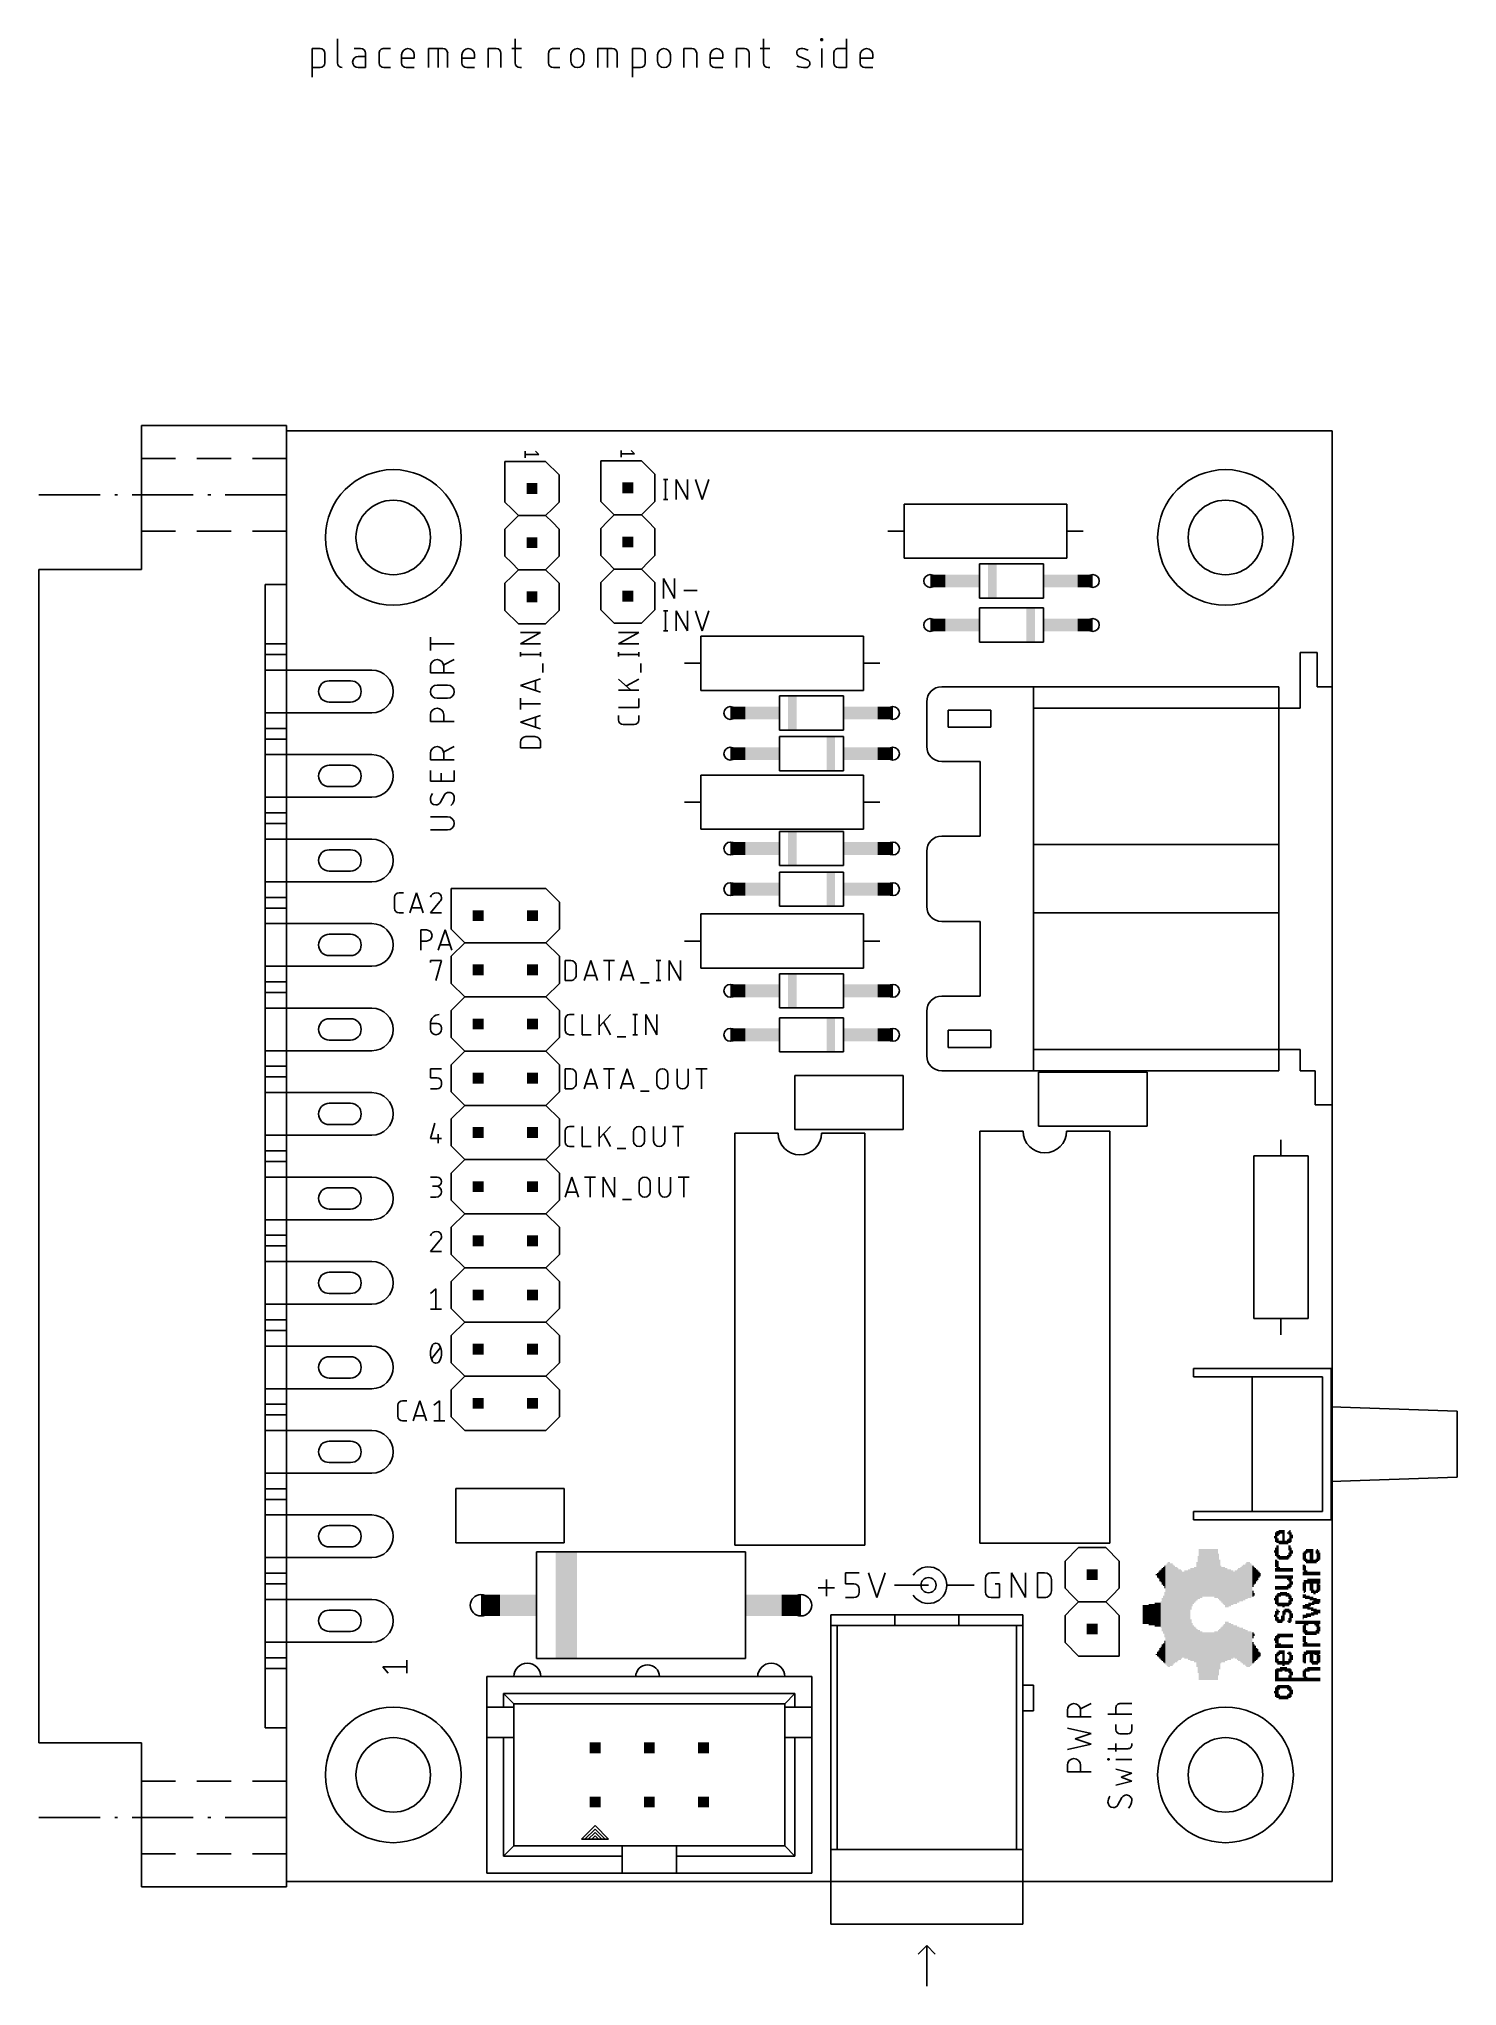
# Model space of a CAD drawing. Extents: x -11.6 to 54.9, y -4.9 to 86.4.
import ezdxf

# ---------------------------------------------------------------- set-up
doc = ezdxf.new("R2010")
doc.units = 0
for name, color, linetype in [('20', 30, 'CONTINUOUS'), ('21', 253, 'CONTINUOUS'), ('51', 253, 'CONTINUOUS')]:
    doc.layers.add(name, color=color, linetype=linetype)

# ---------------------------------------------------------------- blocks, each defined once
blk = doc.blocks.new('RECT')
blk.add_solid([(-0.5, -0.5), (0.5, -0.5), (-0.5, 0.5), (0.5, 0.5)])

msp = doc.modelspace()

# ---------------------------------------------------------------- linework, layer by layer
at = {"layer": '20'}
for p, q in [((0, 68), (0, 0)), ((0, 68), (49, 68)), ((49, 68), (49, 0)), ((0, 0), (49, 0))]:
    msp.add_line(p, q, dxfattribs=at)
at = {"layer": '21'}
for p, q in [((1.2002, 84.5714), (1.2002, 85.9176)), ((1.2002, 85.9176), (1.5741, 85.9176)), ((2.3898, 86.3663), (2.3898, 85.2445)), ((3.4733, 85.9176), (3.1741, 85.9176)), ((4.5662, 85.9176), (4.8654, 85.9176)), ((6.6543, 85.0202), (6.6543, 85.9176)), ((6.6543, 85.9176), (7.3274, 85.9176)), ((7.103, 85.0202), (7.103, 85.9176)), ((9.4503, 85.0202), (9.4503, 85.9176)), ((9.4503, 85.9176), (9.8242, 85.9176)), ((10.561, 85.9176), (11.0098, 85.9176)), ((10.7106, 86.3663), (10.7106, 85.2445)), ((12.5056, 85.9176), (12.8047, 85.9176)), ((14.5936, 85.0202), (14.5936, 85.9176)), ((14.5936, 85.9176), (15.2667, 85.9176)), ((15.0423, 85.0202), (15.0423, 85.9176)), ((16.2119, 84.5714), (16.2119, 85.9176)), ((16.2119, 85.9176), (16.5858, 85.9176)), ((18.6216, 85.0202), (18.6216, 85.9176)), ((18.6216, 85.9176), (18.9955, 85.9176)), ((21.0855, 85.0202), (21.0855, 85.9176)), ((21.0855, 85.9176), (21.4595, 85.9176)), ((22.1963, 85.9176), (22.645, 85.9176)), ((22.3459, 86.3663), (22.3459, 85.2445)), ((25.0432, 86.2916), (25.0432, 86.3663)), ((25.0432, 86.3663), (25.118, 86.3663)), ((25.118, 86.2916), (25.0432, 86.2916)), ((25.0806, 85.0202), (25.0806, 85.9176)), ((25.118, 86.3663), (25.118, 86.2916)), ((25.8641, 85.9176), (26.2381, 85.9176)), ((26.2381, 86.3663), (26.2381, 85.0202)), ((1.5741, 85.0202), (1.2002, 85.0202)), ((1.7985, 85.6933), (1.7985, 85.2445)), ((3.6977, 85.5437), (3.3611, 85.5437)), ((3.3611, 85.0202), (3.6977, 85.0202)), ((3.6977, 85.0202), (3.6977, 85.6933)), ((4.3419, 85.2445), (4.3419, 85.6933)), ((4.8654, 85.0202), (4.5662, 85.0202)), ((5.3894, 85.2445), (5.3894, 85.6185)), ((5.9877, 85.4689), (5.3894, 85.4689)), ((5.9877, 85.0202), (5.6137, 85.0202)), ((5.9877, 85.6185), (5.9877, 85.4689)), ((7.5517, 85.6933), (7.5517, 85.0202)), ((8.2183, 85.2445), (8.2183, 85.6185)), ((8.8166, 85.4689), (8.2183, 85.4689)), ((8.8166, 85.0202), (8.4427, 85.0202)), ((8.8166, 85.6185), (8.8166, 85.4689)), ((10.0486, 85.6933), (10.0486, 85.0202)), ((10.935, 85.0202), (11.0098, 85.0202)), ((12.2812, 85.2445), (12.2812, 85.6933)), ((12.8047, 85.0202), (12.5056, 85.0202)), ((13.3287, 85.3193), (13.3287, 85.6185)), ((13.927, 85.6185), (13.927, 85.3193)), ((15.4911, 85.6933), (15.4911, 85.0202)), ((16.5858, 85.0202), (16.2119, 85.0202)), ((16.8102, 85.6933), (16.8102, 85.2445)), ((17.3896, 85.3193), (17.3896, 85.6185)), ((17.9879, 85.6185), (17.9879, 85.3193)), ((19.2199, 85.6933), (19.2199, 85.0202)), ((19.8536, 85.2445), (19.8536, 85.6185)), ((20.4519, 85.4689), (19.8536, 85.4689)), ((20.4519, 85.0202), (20.0779, 85.0202)), ((20.4519, 85.6185), (20.4519, 85.4689)), ((21.6838, 85.6933), (21.6838, 85.0202)), ((22.5702, 85.0202), (22.645, 85.0202)), ((24.4006, 85.3941), (24.0267, 85.5437)), ((25.6398, 85.2445), (25.6398, 85.6933)), ((26.2381, 85.0202), (25.8641, 85.0202)), ((26.8803, 85.2445), (26.8803, 85.6185)), ((27.4787, 85.4689), (26.8803, 85.4689)), ((27.4787, 85.0202), (27.1047, 85.0202)), ((27.4787, 85.6185), (27.4787, 85.4689)), ((0, 68.25), (-6.8, 68.25)), ((-6.8, 66.7), (-6.8, 68.25)), ((0, 66.7), (0, 68.25)), ((-6.8, 63.3), (-6.8, 66.7)), ((-6.8, 66.7), (-5.2, 66.7)), ((-4.2, 66.7), (-2.6, 66.7)), ((-1.6, 66.7), (0, 66.7)), ((0, 65), (0, 66.7)), ((11.1875, 67.0425), (11.1875, 66.725)), ((11.8225, 66.8838), (11.1875, 66.8838)), ((11.6638, 67.0425), (11.8225, 66.8838)), ((15.6775, 67.0738), (15.6775, 66.7563)), ((16.3125, 66.915), (15.6775, 66.915)), ((16.1538, 67.0738), (16.3125, 66.915)), ((10.87, 66.5662), (10.235, 66.5662)), ((10.235, 64.6613), (10.235, 66.5662)), ((12.14, 66.5662), (10.87, 66.5662)), ((12.775, 65.9313), (12.14, 66.5662)), ((12.775, 65.9313), (12.775, 64.6613)), ((15.36, 66.5975), (14.725, 66.5975)), ((14.725, 64.6925), (14.725, 66.5975)), ((16.63, 66.5975), (15.36, 66.5975)), ((17.265, 65.9625), (16.63, 66.5975)), ((17.265, 65.9625), (17.265, 64.6925)), ((17.6593, 65.7161), (17.8682, 65.7161)), ((17.7638, 65.7161), (17.7638, 64.7764)), ((18.2647, 64.7764), (18.2647, 65.7161)), ((18.2647, 65.7161), (18.7868, 64.7764)), ((18.7868, 64.7764), (18.7868, 65.7161)), ((19.1574, 65.7161), (19.4706, 64.7764)), ((19.4706, 64.7764), (19.7839, 65.7161)), ((-8.7333, 65), (-11.6, 65)), ((-7.9147, 65), (-8.052, 65)), ((-4.3667, 65), (-7.2333, 65)), ((-3.548, 65), (-3.6853, 65)), ((0, 65), (-2.8667, 65)), ((0, 63.3), (0, 65)), ((10.5525, 64.3438), (10.235, 64.6613)), ((12.775, 64.6613), (12.4575, 64.3438)), ((15.0425, 64.375), (14.725, 64.6925)), ((17.265, 64.6925), (16.9475, 64.375)), ((17.6593, 64.7764), (17.8682, 64.7764)), ((36.5625, 64.5662), (28.9425, 64.5662)), ((28.9425, 64.5662), (28.9425, 62.0263)), ((36.5625, 62.0263), (36.5625, 64.5662)), ((-6.8, 61.5), (-6.8, 63.3)), ((-6.8, 63.3), (-5.2, 63.3)), ((-4.2, 63.3), (-2.6, 63.3)), ((-1.6, 63.3), (0, 63.3)), ((0, 60.8), (0, 63.3)), ((10.235, 63.3913), (10.5525, 63.7088)), ((10.235, 62.1213), (10.235, 63.3913)), ((12.4575, 63.7088), (12.775, 63.3913)), ((12.775, 63.3913), (12.775, 62.1213)), ((12.775, 63.3913), (12.775, 62.1213)), ((14.725, 63.4225), (15.0425, 63.74)), ((14.725, 62.1525), (14.725, 63.4225)), ((16.9475, 63.74), (17.265, 63.4225)), ((17.265, 63.4225), (17.265, 62.1525)), ((17.265, 63.4225), (17.265, 62.1525)), ((28.9425, 63.2963), (28.1805, 63.2963)), ((36.5625, 63.2963), (37.3245, 63.2963)), ((10.5525, 61.8038), (10.235, 62.1213)), ((12.775, 62.1213), (12.4575, 61.8038)), ((15.0425, 61.835), (14.725, 62.1525)), ((17.265, 62.1525), (16.9475, 61.835)), ((-11.6, 6.5), (-11.6, 61.5)), ((-11.6, 61.5), (-6.8, 61.5)), ((10.235, 60.8513), (10.5525, 61.1688)), ((12.4575, 61.1688), (12.775, 60.8513)), ((14.725, 60.8825), (15.0425, 61.2)), ((16.9475, 61.2), (17.265, 60.8825)), ((28.9425, 62.0263), (36.5625, 62.0263)), ((32.4725, 60.16), (32.4725, 61.76)), ((32.4725, 61.76), (35.4725, 61.76)), ((35.4725, 61.76), (35.4725, 60.16)), ((-1, 7.2), (-1, 60.8)), ((-1, 60.8), (0, 60.8)), ((10.235, 59.5813), (10.235, 60.8513)), ((12.775, 60.8513), (12.775, 59.5813)), ((14.725, 59.6125), (14.725, 60.8825)), ((17.265, 60.8825), (17.265, 59.6125)), ((17.6593, 60.1409), (17.6593, 61.0807)), ((17.6593, 61.0807), (18.1815, 60.1409)), ((18.1815, 60.1409), (18.1815, 61.0807)), ((18.613, 60.5063), (19.2395, 60.5063)), ((10.87, 58.9463), (10.235, 59.5813)), ((12.775, 59.5813), (12.14, 58.9463)), ((15.36, 58.9775), (14.725, 59.6125)), ((17.265, 59.6125), (16.63, 58.9775)), ((17.6593, 59.5567), (17.8682, 59.5567)), ((17.7638, 59.5567), (17.7638, 58.6168)), ((18.2647, 58.6168), (18.2647, 59.5567)), ((18.2647, 59.5567), (18.7868, 58.6168)), ((18.7868, 58.6168), (18.7868, 59.5567)), ((19.1574, 59.5567), (19.4706, 58.6168)), ((19.4706, 58.6168), (19.7839, 59.5567)), ((35.4725, 60.16), (32.4725, 60.16)), ((32.4725, 59.6963), (35.4725, 59.6963)), ((32.4725, 58.0963), (32.4725, 59.6963)), ((35.4725, 59.6963), (35.4725, 58.0963)), ((12.14, 58.9463), (10.87, 58.9463)), ((10.9601, 58.0185), (11.8999, 58.5406)), ((11.8999, 58.5406), (10.9601, 58.5406)), ((16.63, 58.9775), (15.36, 58.9775)), ((15.5639, 58.0185), (16.5037, 58.5406)), ((16.5037, 58.5406), (15.5639, 58.5406)), ((17.6593, 58.6168), (17.8682, 58.6168)), ((0, 58.01), (-1, 58.01)), ((-1, 57.51), (0, 57.51)), ((0, 57.51), (0, 58.01)), ((6.7437, 57.7088), (6.7437, 58.3297)), ((7.8613, 58.0192), (6.7437, 58.0192)), ((11.8999, 58.0185), (10.9601, 58.0185)), ((10.9601, 57.4132), (10.9601, 57.622)), ((10.9601, 57.5176), (11.8999, 57.5176)), ((11.8999, 57.4132), (11.8999, 57.622)), ((16.5037, 58.0185), (15.5639, 58.0185)), ((15.5639, 57.4132), (15.5639, 57.622)), ((15.5639, 57.5176), (16.5037, 57.5176)), ((16.5037, 57.4132), (16.5037, 57.622)), ((27.0375, 58.3738), (19.4175, 58.3738)), ((19.4175, 58.3738), (19.4175, 55.8338)), ((27.0375, 55.8338), (27.0375, 58.3738)), ((35.4725, 58.0963), (32.4725, 58.0963)), ((48.3, 57.6), (47.5, 57.6)), ((47.5, 55), (47.5, 57.6)), ((48.3, 57.6), (48.3, 56)), ((0.1, 56.78), (-1, 56.78)), ((6.7437, 56.6512), (6.7437, 56.9616)), ((7.8613, 56.6512), (6.7437, 56.6512)), ((7.8613, 57.2721), (7.3646, 57.0237)), ((7.3646, 56.9616), (7.3646, 56.6512)), ((12.0043, 56.6687), (12.0043, 57.0864)), ((16.6081, 56.6687), (16.6081, 57.0864)), ((19.4175, 57.1038), (18.6555, 57.1038)), ((27.0375, 57.1038), (27.7995, 57.1038)), ((7.0541, 56.0818), (7.5509, 56.0818)), ((10.9601, 56.0546), (11.8999, 56.3678)), ((11.8999, 55.7413), (10.9601, 56.0546)), ((11.665, 56.2895), (11.665, 55.8196)), ((15.5639, 56.3592), (16.1382, 55.8371)), ((16.5037, 55.8371), (15.5639, 55.8371)), ((16.5037, 56.3592), (15.9293, 56.046)), ((19.4175, 55.8338), (27.0375, 55.8338)), ((35, 56), (30.7, 56)), ((46.5, 56), (35, 56)), ((35, 55), (35, 56)), ((46.5, 55), (46.5, 56)), ((48.3, 56), (49, 56)), ((49, 36.4), (49, 56)), ((0.1, 54.78), (-1, 54.78)), ((7.5509, 55.4609), (7.0541, 55.4609)), ((10.9601, 54.9401), (10.9601, 55.4622)), ((11.8999, 55.2011), (10.9601, 55.2011)), ((15.5639, 55.0333), (16.5037, 55.0333)), ((16.5037, 55.0333), (16.5037, 55.451)), ((23.1063, 53.9688), (23.1063, 55.5688)), ((23.1063, 55.5688), (26.1063, 55.5688)), ((26.1063, 55.5688), (26.1063, 53.9688)), ((30, 55.3), (30, 53.2)), ((33, 54.9), (31, 54.9)), ((31, 54.9), (31, 54.1)), ((33, 54.1), (33, 54.9)), ((35, 52.6), (35, 55)), ((35.4, 55), (35, 55)), ((46.5, 55), (37.6, 55)), ((46.5, 53.2), (46.5, 55)), ((46.5, 55), (47.5, 55)), ((0, 54.05), (-1, 54.05)), ((0, 53.55), (0, 54.05)), ((6.7437, 54.3772), (6.7437, 54.6876)), ((7.8613, 54.3772), (6.7437, 54.3772)), ((7.3646, 54.6876), (7.3646, 54.3772)), ((10.9601, 54.3477), (11.8999, 54.661)), ((11.8999, 54.0344), (10.9601, 54.3477)), ((11.665, 54.5826), (11.665, 54.1127)), ((15.5639, 54.4453), (15.5639, 54.6542)), ((16.2948, 54.2365), (15.7727, 54.2365)), ((16.5037, 54.6542), (16.5037, 54.4453)), ((26.1063, 53.9688), (23.1063, 53.9688)), ((31, 54.1), (33, 54.1)), ((-1, 53.55), (0, 53.55)), ((7.8613, 53.1954), (7.3646, 52.947)), ((10.9601, 53.1418), (10.9601, 53.4028)), ((11.8999, 53.1418), (10.9601, 53.1418)), ((11.2212, 53.6639), (11.6388, 53.6639)), ((11.8999, 53.4028), (11.8999, 53.1418)), ((23.1063, 53.6638), (26.1063, 53.6638)), ((23.1063, 52.0638), (23.1063, 53.6638)), ((26.1063, 53.6638), (26.1063, 52.0638)), ((0.1, 52.82), (-1, 52.82)), ((6.7437, 52.5745), (6.7437, 52.8849)), ((7.8613, 52.5745), (6.7437, 52.5745)), ((6.7437, 51.5775), (6.7437, 52.0742)), ((7.3646, 52.8849), (7.3646, 52.5745)), ((7.8613, 52.0742), (7.8613, 51.5775)), ((26.1063, 52.0638), (23.1063, 52.0638)), ((30.7, 52.5), (32.5, 52.5)), ((32.5, 49), (32.5, 52.5)), ((7.8613, 51.5775), (6.7437, 51.5775)), ((7.2404, 51.5775), (7.2404, 51.9501)), ((27.0375, 51.8638), (19.4175, 51.8638)), ((19.4175, 51.8638), (19.4175, 49.3238)), ((27.0375, 49.3238), (27.0375, 51.8638)), ((35, 48.6), (35, 51.4)), ((0.1, 50.82), (-1, 50.82)), ((7.3956, 50.9284), (7.2094, 50.5869)), ((19.4175, 50.5938), (18.6555, 50.5938)), ((27.0375, 50.5938), (27.7995, 50.5938)), ((46.5, 48.6), (46.5, 50.8)), ((0, 50.09), (-1, 50.09)), ((-1, 49.59), (0, 49.59)), ((0, 49.59), (0, 50.09)), ((7.5509, 49.9096), (6.7437, 49.9096)), ((6.7437, 49.2887), (7.5509, 49.2887)), ((19.4175, 49.3238), (27.0375, 49.3238)), ((0.1, 48.86), (-1, 48.86)), ((23.1063, 47.6188), (23.1063, 49.2188)), ((23.1063, 49.2188), (26.1063, 49.2188)), ((26.1063, 49.2188), (26.1063, 47.6188)), ((32.5, 49), (30.7, 49)), ((35, 45.4), (35, 48.6)), ((46.5, 48.6), (35, 48.6)), ((46.5, 45.4), (46.5, 48.6)), ((26.1063, 47.6188), (23.1063, 47.6188)), ((30, 48.3), (30, 45.7)), ((0.1, 46.86), (-1, 46.86)), ((23.1063, 47.3137), (26.1063, 47.3137)), ((23.1063, 45.7138), (23.1063, 47.3137)), ((26.1063, 47.3137), (26.1063, 45.7138)), ((0, 46.13), (-1, 46.13)), ((0, 45.63), (0, 46.13)), ((5.0633, 45.6177), (5.0633, 46.1398)), ((5.2722, 46.3486), (5.481, 46.3486)), ((5.7757, 45.4089), (6.089, 46.3486)), ((6.3239, 45.6438), (5.854, 45.6438)), ((6.089, 46.3486), (6.4022, 45.4089)), ((7.1861, 45.931), (6.7423, 45.4089)), ((7.7138, 46.5413), (10.2538, 46.5413)), ((7.7138, 46.5413), (7.7138, 45.9063)), ((7.7138, 45.9063), (7.7138, 44.6363)), ((10.2538, 46.5413), (12.1588, 46.5413)), ((12.1588, 46.5413), (12.7938, 45.9063)), ((12.7938, 45.9063), (12.7938, 44.6363)), ((26.1063, 45.7138), (23.1063, 45.7138)), ((-1, 45.63), (0, 45.63)), ((0.1, 44.9), (-1, 44.9)), ((5.481, 45.4089), (5.2722, 45.4089)), ((6.7423, 45.4089), (7.2644, 45.4089)), ((27.0375, 45.3538), (19.4175, 45.3538)), ((19.4175, 45.3538), (19.4175, 42.8137)), ((27.0375, 42.8137), (27.0375, 45.3538)), ((32.5, 45), (30.7, 45)), ((32.5, 41.5), (32.5, 45)), ((35, 42.6), (35, 45.4)), ((46.5, 45.4), (35, 45.4)), ((46.5, 43.2), (46.5, 45.4)), ((6.2955, 43.6626), (6.2955, 44.6024)), ((6.2955, 44.6024), (6.5566, 44.6024)), ((6.5566, 44.0803), (6.2955, 44.0803)), ((7.1141, 43.6626), (7.4274, 44.6024)), ((7.6623, 43.8976), (7.1924, 43.8976)), ((7.4274, 44.6024), (7.7407, 43.6626)), ((7.7138, 44.6363), (8.3488, 44.0012)), ((8.3488, 44.0012), (7.7138, 43.3663)), ((10.2538, 44.0012), (8.3488, 44.0012)), ((8.3488, 44.0012), (10.2538, 44.0012)), ((12.1588, 44.0012), (10.2538, 44.0012)), ((10.2538, 44.0012), (12.1588, 44.0012)), ((12.7938, 44.6363), (12.1588, 44.0012)), ((12.1588, 44.0012), (12.7938, 43.3663)), ((19.4175, 44.0838), (18.6555, 44.0838)), ((27.0375, 44.0838), (27.7995, 44.0838)), ((0.1, 42.9), (-1, 42.9)), ((6.7423, 43.0692), (6.7423, 43.1737)), ((6.7423, 43.1737), (7.2644, 43.1737)), ((7.2644, 43.1737), (7.0033, 42.2339)), ((7.7138, 43.3663), (7.7138, 42.0963)), ((12.7938, 43.3663), (12.7938, 42.0963)), ((13.0556, 42.2339), (13.0556, 43.1737)), ((13.0556, 43.1737), (13.3167, 43.1737)), ((13.5777, 42.9126), (13.5777, 42.4949)), ((13.9483, 42.2339), (14.2615, 43.1737)), ((14.2615, 43.1737), (14.5748, 42.2339)), ((14.8539, 43.1737), (15.376, 43.1737)), ((15.115, 42.2339), (15.115, 43.1737)), ((15.6551, 42.2339), (15.9684, 43.1737)), ((15.9684, 43.1737), (16.2817, 42.2339)), ((17.327, 43.1737), (17.5359, 43.1737)), ((17.4314, 43.1737), (17.4314, 42.2339)), ((17.9324, 42.2339), (17.9324, 43.1737)), ((17.9324, 43.1737), (18.4545, 42.2339)), ((18.4545, 42.2339), (18.4545, 43.1737)), ((0, 42.17), (-1, 42.17)), ((0, 41.67), (0, 42.17)), ((7.7138, 42.0963), (8.3488, 41.4612)), ((12.7938, 42.0963), (12.1588, 41.4612)), ((13.3167, 42.2339), (13.0556, 42.2339)), ((14.4965, 42.4688), (14.0266, 42.4688)), ((16.2034, 42.4688), (15.7335, 42.4688)), ((16.5825, 42.1294), (17.0002, 42.1294)), ((17.327, 42.2339), (17.5359, 42.2339)), ((19.4175, 42.8137), (27.0375, 42.8137)), ((23.1063, 40.9513), (23.1063, 42.5513)), ((23.1063, 42.5513), (26.1063, 42.5513)), ((26.1063, 42.5513), (26.1063, 40.9513)), ((-1, 41.67), (0, 41.67)), ((8.3488, 41.4612), (7.7138, 40.8263)), ((10.8887, 41.4612), (8.3488, 41.4612)), ((12.1588, 41.4612), (10.8887, 41.4612)), ((12.1588, 41.4612), (12.7938, 40.8263)), ((30.7, 41.5), (32.5, 41.5)), ((35, 39), (35, 41.4)), ((0.1, 40.94), (-1, 40.94)), ((6.7423, 40.216), (7.0556, 40.216)), ((6.7423, 39.9549), (6.7423, 40.216)), ((7.7138, 40.8263), (7.7138, 39.5562)), ((12.7938, 40.8263), (12.7938, 39.5562)), ((13.0556, 39.9027), (13.0556, 40.4248)), ((13.2644, 40.6337), (13.4733, 40.6337)), ((13.8524, 40.6337), (13.8524, 39.6939)), ((14.6562, 39.6939), (14.6562, 40.6337)), ((15.1784, 40.6337), (14.6562, 40.0593)), ((15.1784, 39.6939), (14.8651, 40.2682)), ((16.2323, 40.6337), (16.4412, 40.6337)), ((16.3367, 40.6337), (16.3367, 39.6939)), ((16.8377, 39.6939), (16.8377, 40.6337)), ((16.8377, 40.6337), (17.3598, 39.6939)), ((17.3598, 39.6939), (17.3598, 40.6337)), ((26.1063, 40.9513), (23.1063, 40.9513)), ((23.1063, 40.4875), (26.1063, 40.4875)), ((23.1063, 38.8875), (23.1063, 40.4875)), ((26.1063, 40.4875), (26.1063, 38.8875)), ((30, 38.7), (30, 40.8)), ((46.5, 39), (46.5, 40.8)), ((7.2644, 40.0071), (7.2644, 39.9549)), ((7.7138, 39.5562), (8.3488, 38.9213)), ((12.7938, 39.5562), (12.1588, 38.9213)), ((13.4733, 39.6939), (13.2644, 39.6939)), ((13.8524, 39.6939), (14.2701, 39.6939)), ((15.4878, 39.5894), (15.9055, 39.5894)), ((16.2323, 39.6939), (16.4412, 39.6939)), ((33, 39.9), (31, 39.9)), ((31, 39.9), (31, 39.1)), ((33, 39.1), (33, 39.9)), ((0.1, 38.94), (-1, 38.94)), ((8.3488, 38.9213), (7.7138, 38.2863)), ((10.8887, 38.9213), (8.3488, 38.9213)), ((12.1588, 38.9213), (10.8887, 38.9213)), ((12.1588, 38.9213), (12.7938, 38.2863)), ((26.1063, 38.8875), (23.1063, 38.8875)), ((31, 39.1), (33, 39.1)), ((35, 38), (35, 39)), ((35.4, 39), (35, 39)), ((46.5, 39), (37.6, 39)), ((46.5, 38), (46.5, 39)), ((47.5, 39), (46.5, 39)), ((47.5, 38), (47.5, 39)), ((0, 38.21), (-1, 38.21)), ((-1, 37.71), (0, 37.71)), ((0, 37.71), (0, 38.21)), ((6.7423, 37.676), (6.7423, 38.0937)), ((6.7423, 38.0937), (7.2644, 38.0937)), ((7.0556, 37.676), (6.7423, 37.676)), ((7.2644, 37.3627), (7.2644, 37.4671)), ((7.7138, 38.2863), (7.7138, 37.0162)), ((12.7938, 38.2863), (12.7938, 37.0162)), ((13.0556, 37.1538), (13.0556, 38.0937)), ((13.0556, 38.0937), (13.3167, 38.0937)), ((13.5777, 37.8326), (13.5777, 37.4149)), ((13.9483, 37.1538), (14.2615, 38.0937)), ((14.2615, 38.0937), (14.5748, 37.1538)), ((14.8539, 38.0937), (15.376, 38.0937)), ((15.115, 37.1538), (15.115, 38.0937)), ((15.6551, 37.1538), (15.9684, 38.0937)), ((15.9684, 38.0937), (16.2817, 37.1538)), ((17.3533, 37.4149), (17.3533, 37.8326)), ((17.8754, 37.8326), (17.8754, 37.4149)), ((18.2981, 38.0937), (18.2981, 37.4149)), ((18.8202, 37.4149), (18.8202, 38.0937)), ((19.1821, 38.0937), (19.7042, 38.0937)), ((19.4431, 37.1538), (19.4431, 38.0937)), ((23.8125, 37.7825), (28.8925, 37.7825)), ((23.8125, 37.7825), (23.8125, 35.2425)), ((28.8925, 35.2425), (28.8925, 37.7825)), ((30.7, 38), (35, 38)), ((35, 38), (46.5, 38)), ((35.2425, 37.9413), (40.3225, 37.9413)), ((35.2425, 37.9413), (35.2425, 35.4013)), ((40.3225, 35.4013), (40.3225, 37.9413)), ((48.2, 38), (47.5, 38)), ((48.2, 36.4), (48.2, 38)), ((0.1, 36.98), (-1, 36.98)), ((6.7423, 37.1538), (7.0556, 37.1538)), ((7.7138, 37.0162), (8.3488, 36.3813)), ((12.7938, 37.0162), (12.1588, 36.3813)), ((13.3167, 37.1538), (13.0556, 37.1538)), ((14.4965, 37.3888), (14.0266, 37.3888)), ((16.2034, 37.3888), (15.7335, 37.3888)), ((16.5825, 37.0494), (17.0002, 37.0494)), ((8.3488, 36.3813), (7.7138, 35.7463)), ((7.7138, 35.7463), (7.7138, 34.4763)), ((10.8887, 36.3813), (8.3488, 36.3813)), ((12.1588, 36.3813), (10.8887, 36.3813)), ((12.1588, 36.3813), (12.7938, 35.7463)), ((12.7938, 35.7463), (12.7938, 34.4763)), ((49, 36.4), (48.2, 36.4)), ((0.1, 34.98), (-1, 34.98)), ((6.9511, 35.5537), (6.7423, 34.8227)), ((6.7423, 34.8227), (7.2644, 34.8227)), ((7.1078, 35.0315), (7.1078, 34.6138)), ((13.0556, 34.6639), (13.0556, 35.1861)), ((13.2644, 35.3949), (13.4733, 35.3949)), ((13.8524, 35.3949), (13.8524, 34.4551)), ((14.6562, 34.4551), (14.6562, 35.3949)), ((15.1784, 35.3949), (14.6562, 34.8206)), ((15.1784, 34.4551), (14.8651, 35.0294)), ((16.2586, 34.7162), (16.2586, 35.1338)), ((16.7807, 35.1338), (16.7807, 34.7162)), ((17.2034, 35.3949), (17.2034, 34.7162)), ((17.7255, 34.7162), (17.7255, 35.3949)), ((18.0874, 35.3949), (18.6095, 35.3949)), ((18.3484, 34.4551), (18.3484, 35.3949)), ((21.0045, 35.077), (21.0045, 15.773)), ((21.0045, 35.077), (23.0365, 35.077)), ((28.8925, 35.2425), (23.8125, 35.2425)), ((27.1005, 35.077), (25.0685, 35.077)), ((27.1005, 15.773), (27.1005, 35.077)), ((32.4845, 35.1658), (32.4845, 15.8618)), ((32.4845, 35.1658), (34.5165, 35.1658)), ((40.3225, 35.4013), (35.2425, 35.4013)), ((38.5805, 35.1658), (36.5485, 35.1658)), ((38.5805, 15.8618), (38.5805, 35.1658)), ((46.6, 34.01), (46.6, 34.772)), ((0, 34.25), (-1, 34.25)), ((0, 33.75), (0, 34.25)), ((7.7138, 34.4763), (8.3488, 33.8413)), ((8.3488, 33.8413), (7.7138, 33.2063)), ((10.8887, 33.8413), (8.3488, 33.8413)), ((12.1588, 33.8413), (10.8887, 33.8413)), ((12.7938, 34.4763), (12.1588, 33.8413)), ((12.1588, 33.8413), (12.7938, 33.2063)), ((13.4733, 34.4551), (13.2644, 34.4551)), ((13.8524, 34.4551), (14.2701, 34.4551)), ((15.4878, 34.3507), (15.9055, 34.3507)), ((45.33, 34.01), (45.33, 26.39)), ((47.87, 34.01), (45.33, 34.01)), ((47.87, 26.39), (47.87, 34.01)), ((-1, 33.75), (0, 33.75)), ((0.1, 33.02), (-1, 33.02)), ((6.7423, 33.0136), (7.0556, 33.0136)), ((7.7138, 33.2063), (7.7138, 31.9363)), ((12.7938, 33.2063), (12.7938, 31.9363)), ((13.0556, 32.0739), (13.3689, 33.0136)), ((13.3689, 33.0136), (13.6821, 32.0739)), ((13.9612, 33.0136), (14.4834, 33.0136)), ((14.2223, 32.0739), (14.2223, 33.0136)), ((14.8452, 32.0739), (14.8452, 33.0136)), ((14.8452, 33.0136), (15.3673, 32.0739)), ((15.3673, 32.0739), (15.3673, 33.0136)), ((17.4664, 33.0136), (17.4664, 32.3349)), ((17.9885, 32.3349), (17.9885, 33.0136)), ((18.3504, 33.0136), (18.8725, 33.0136)), ((18.6114, 32.0739), (18.6114, 33.0136)), ((6.7423, 32.0739), (7.0033, 32.0739)), ((7.0556, 32.596), (6.8467, 32.596)), ((13.6038, 32.3088), (13.1339, 32.3088)), ((15.7508, 31.9694), (16.1685, 31.9694)), ((16.5216, 32.3349), (16.5216, 32.7526)), ((17.0437, 32.7526), (17.0437, 32.3349)), ((7.7138, 31.9363), (8.3488, 31.3013)), ((8.3488, 31.3013), (7.7138, 30.6663)), ((10.8887, 31.3013), (8.3488, 31.3013)), ((12.1588, 31.3013), (10.8887, 31.3013)), ((12.7938, 31.9363), (12.1588, 31.3013)), ((12.1588, 31.3013), (12.7938, 30.6663)), ((0.1, 31.02), (-1, 31.02)), ((0, 30.29), (-1, 30.29)), ((0, 29.79), (0, 30.29)), ((7.7138, 30.6663), (7.7138, 29.3963)), ((12.7938, 30.6663), (12.7938, 29.3963)), ((-1, 29.79), (0, 29.79)), ((7.1861, 30.056), (6.7423, 29.5339)), ((6.7423, 29.5339), (7.2644, 29.5339)), ((7.7138, 29.3963), (8.3488, 28.7613)), ((12.7938, 29.3963), (12.1588, 28.7613)), ((0.1, 29.06), (-1, 29.06)), ((8.3488, 28.7613), (7.7138, 28.1263)), ((10.8887, 28.7613), (8.3488, 28.7613)), ((12.1588, 28.7613), (10.8887, 28.7613)), ((12.1588, 28.7613), (12.7938, 28.1263)), ((6.7423, 27.5661), (7.0033, 27.7749)), ((7.0033, 27.7749), (7.0033, 26.8351)), ((7.7138, 28.1263), (7.7138, 26.8563)), ((12.7938, 28.1263), (12.7938, 26.8563)), ((0.1, 27.06), (-1, 27.06)), ((6.7423, 26.8351), (7.2644, 26.8351)), ((7.7138, 26.8563), (8.3488, 26.2213)), ((12.7938, 26.8563), (12.1588, 26.2213)), ((0, 26.33), (-1, 26.33)), ((-1, 25.83), (0, 25.83)), ((0, 25.83), (0, 26.33)), ((8.3488, 26.2213), (7.7138, 25.5862)), ((7.7138, 25.5862), (7.7138, 24.3163)), ((10.8887, 26.2213), (8.3488, 26.2213)), ((12.1588, 26.2213), (10.8887, 26.2213)), ((12.1588, 26.2213), (12.7938, 25.5862)), ((12.7938, 25.5862), (12.7938, 24.3163)), ((45.33, 26.39), (47.87, 26.39)), ((46.6, 26.39), (46.6, 25.628)), ((0.1, 25.1), (-1, 25.1)), ((6.7945, 24.5039), (7.2122, 25.0261)), ((7.7138, 24.3163), (8.3488, 23.6813)), ((12.7938, 24.3163), (12.1588, 23.6813)), ((42.9, 24.05), (42.5, 24.05)), ((42.5, 24.05), (42.5, 23.65)), ((48.95, 24.05), (45.1, 24.05)), ((48.95, 22.25), (48.95, 24.05)), ((0.1, 23.1), (-1, 23.1)), ((8.3488, 23.6813), (7.7138, 23.0463)), ((7.7138, 23.0463), (7.7138, 21.7763)), ((10.8887, 23.6813), (8.3488, 23.6813)), ((12.1588, 23.6813), (10.8887, 23.6813)), ((12.1588, 23.6813), (12.7938, 23.0463)), ((12.7938, 23.0463), (12.7938, 21.7763)), ((42.5, 23.65), (42.95, 23.65)), ((45.05, 23.65), (45.25, 23.65)), ((45.25, 23.65), (48.55, 23.65)), ((45.25, 17.35), (45.25, 23.65)), ((48.55, 23.65), (48.55, 17.35)), ((0, 22.37), (-1, 22.37)), ((0, 21.87), (0, 22.37)), ((5.2221, 21.8052), (5.2221, 22.3273)), ((5.4309, 22.5362), (5.6398, 22.5362)), ((5.9344, 21.5964), (6.2477, 22.5362)), ((6.2477, 22.5362), (6.561, 21.5964)), ((6.901, 22.3273), (7.1621, 22.5362)), ((7.1621, 22.5362), (7.1621, 21.5964)), ((48.95, 18.75), (48.95, 22.25)), ((54.85, 22.05), (48.95, 22.25)), ((54.85, 18.95), (54.85, 22.05)), ((-1, 21.87), (0, 21.87)), ((0.1, 21.14), (-1, 21.14)), ((5.6398, 21.5964), (5.4309, 21.5964)), ((6.4827, 21.8313), (6.0128, 21.8313)), ((6.901, 21.5964), (7.4232, 21.5964)), ((7.7138, 21.7763), (8.3488, 21.1412)), ((10.8887, 21.1412), (8.3488, 21.1412)), ((12.1588, 21.1412), (10.8887, 21.1412)), ((12.7938, 21.7763), (12.1588, 21.1412)), ((0.1, 19.14), (-1, 19.14)), ((0, 18.41), (-1, 18.41)), ((0, 17.91), (0, 18.41)), ((7.9375, 18.415), (7.9375, 15.875)), ((7.9375, 18.415), (13.0175, 18.415)), ((13.0175, 15.875), (13.0175, 18.415)), ((54.85, 18.95), (48.95, 18.75)), ((48.95, 16.95), (48.95, 18.75)), ((-1, 17.91), (0, 17.91)), ((42.95, 17.35), (42.5, 17.35)), ((42.5, 17.35), (42.5, 16.95)), ((45.25, 17.35), (45.05, 17.35)), ((48.55, 17.35), (45.25, 17.35)), ((0.1, 17.18), (-1, 17.18)), ((42.5, 16.95), (42.9, 16.95)), ((45.1, 16.95), (48.95, 16.95)), ((13.0175, 15.875), (7.9375, 15.875)), ((27.1005, 15.773), (21.0045, 15.773)), ((38.5805, 15.8618), (32.4845, 15.8618)), ((36.48, 15.015), (37.115, 15.65)), ((37.115, 15.65), (38.385, 15.65)), ((38.385, 15.65), (39.02, 15.015)), ((0.1, 15.18), (-1, 15.18)), ((11.71, 10.45), (11.71, 15.45)), ((11.71, 15.45), (21.51, 15.45)), ((21.51, 15.45), (21.51, 10.45)), ((36.48, 13.745), (36.48, 15.015)), ((39.02, 15.015), (39.02, 13.745)), ((0, 14.45), (-1, 14.45)), ((-1, 13.95), (0, 13.95)), ((0, 13.95), (0, 14.45)), ((24.9068, 13.7608), (25.6858, 13.7608)), ((25.2963, 13.3713), (25.2963, 14.1503)), ((26.1909, 13.9555), (26.1909, 14.4748)), ((26.1909, 14.4748), (26.84, 14.4748)), ((26.5804, 13.9555), (26.1909, 13.9555)), ((26.84, 13.5661), (26.84, 13.6959)), ((27.269, 14.4748), (27.6585, 13.3064)), ((27.6585, 13.3064), (28.048, 14.4748)), ((30.0831, 13.8906), (28.4956, 13.8906)), ((30.9563, 13.8906), (32.2263, 13.8906)), ((32.7533, 13.5661), (32.7533, 14.2152)), ((33.0129, 14.4748), (33.4024, 14.4748)), ((33.2077, 13.9555), (33.4024, 13.9555)), ((33.4024, 13.9555), (33.4024, 13.3064)), ((33.9725, 13.3064), (33.9725, 14.4748)), ((33.9725, 14.4748), (34.6216, 13.3064)), ((34.6216, 13.3064), (34.6216, 14.4748)), ((35.1917, 13.3064), (35.1917, 14.4748)), ((35.1917, 14.4748), (35.5162, 14.4748)), ((35.8408, 14.1503), (35.8408, 13.631)), ((36.7975, 13.4275), (36.48, 13.745)), ((39.02, 13.745), (38.7025, 13.4275)), ((0.1, 13.22), (-1, 13.22)), ((26.1909, 13.3064), (26.5804, 13.3064)), ((33.4024, 13.3064), (33.0129, 13.3064)), ((35.5162, 13.3064), (35.1917, 13.3064)), ((36.48, 12.475), (36.7975, 12.7925)), ((38.7025, 12.7925), (39.02, 12.475)), ((28.5, 12.5), (25.5, 12.5)), ((25.5, 12.5), (25.5, 12)), ((25.5, 1.5), (25.5, 12)), ((25.5, 12), (25.8, 12)), ((25.8, 12), (28.5, 12)), ((25.8, 1.5), (25.8, 12)), ((28.5, 12.5), (28.5, 12)), ((28.5, 12.5), (28.8, 12.5)), ((28.5, 12), (28.8, 12)), ((31.5, 12.5), (31.2, 12.5)), ((31.2, 12), (31.5, 12)), ((31.5, 12), (31.5, 12.5)), ((31.5, 12.5), (34.5, 12.5)), ((31.5, 12), (34.2, 12)), ((34.2, 12), (34.5, 12)), ((34.2, 9.5), (34.2, 12)), ((34.5, 12.5), (34.5, 12)), ((34.5, 12), (34.5, 9.7)), ((36.48, 11.205), (36.48, 12.475)), ((39.02, 12.475), (39.02, 10.57)), ((0.1, 11.22), (-1, 11.22)), ((36.48, 11.205), (37.115, 10.57)), ((0, 10.49), (-1, 10.49)), ((0, 9.99), (0, 10.49)), ((4.7696, 9.7599), (4.5212, 10.0704)), ((4.5212, 10.0704), (5.6388, 10.0704)), ((5.6388, 9.7599), (5.6388, 10.3808)), ((21.51, 10.45), (11.71, 10.45)), ((37.115, 10.57), (38.385, 10.57)), ((38.385, 10.57), (39.02, 10.57)), ((-1, 9.99), (0, 9.99)), ((9.38, 9.6038), (24.62, 9.6038)), ((9.38, 8.175), (9.38, 9.6038)), ((24.62, 9.6038), (24.62, 8.175)), ((10.1737, 8.81), (23.8263, 8.81)), ((10.1737, 8.81), (10.1737, 8.175)), ((10.1737, 8.81), (10.65, 8.3338)), ((10.65, 8.3338), (23.35, 8.3338)), ((10.65, 8.175), (10.65, 8.3338)), ((23.35, 8.3338), (23.8263, 8.81)), ((23.35, 8.3338), (23.35, 8.175)), ((23.8263, 8.175), (23.8263, 8.81)), ((37.7063, 8.3376), (37.2096, 8.0892)), ((39.0525, 8.3376), (39.6113, 8.3376)), ((9.38, 6.7463), (9.38, 8.175)), ((10.1737, 8.175), (9.38, 8.175)), ((10.65, 8.175), (10.1737, 8.175)), ((10.65, 6.7463), (10.65, 8.175)), ((23.35, 8.175), (23.35, 6.7463)), ((23.35, 8.175), (23.8263, 8.175)), ((23.8263, 8.175), (24.62, 8.175)), ((24.62, 8.175), (24.62, 6.7463)), ((34.2, 1.5), (34.2, 7.7)), ((34.5, 7.5), (34.5, 1.5)), ((36.5887, 7.7167), (36.5887, 8.0271)), ((37.7063, 7.7167), (36.5887, 7.7167)), ((37.2096, 8.0271), (37.2096, 7.7167)), ((39.6113, 7.8408), (38.4937, 7.8408)), ((38.8662, 7.8408), (38.8662, 8.1513)), ((38.8662, 7.1144), (38.8662, 7.3627)), ((39.6113, 7.3627), (39.6113, 7.1144)), ((-6.8, 6.5), (-11.6, 6.5)), ((-6.8, 4.7), (-6.8, 6.5)), ((0, 7.2), (-1, 7.2)), ((0, 4.7), (0, 7.2)), ((9.38, 0.3962), (9.38, 6.7463)), ((10.1737, 6.7463), (9.38, 6.7463)), ((10.65, 6.7463), (10.1737, 6.7463)), ((10.1737, 6.7463), (10.1737, 1.19)), ((10.65, 1.6662), (10.65, 6.7463)), ((23.35, 6.7463), (23.35, 1.6662)), ((23.35, 6.7463), (23.8263, 6.7463)), ((23.8263, 6.7463), (24.62, 6.7463)), ((23.8263, 6.7463), (23.8263, 1.19)), ((24.62, 6.7463), (24.62, 0.3962)), ((37.7063, 6.9328), (36.5887, 7.1811)), ((36.5887, 6.1877), (37.7063, 6.4361)), ((36.9612, 6.6844), (37.7063, 6.9328)), ((37.7063, 6.4361), (36.9612, 6.6844)), ((38.8662, 6.1007), (38.8662, 6.4732)), ((39.425, 6.9281), (39.0525, 6.9281)), ((39.6113, 6.4111), (39.6113, 6.4732)), ((38.4937, 6.2249), (39.425, 6.2249)), ((38.4937, 5.696), (38.4937, 5.758)), ((38.4937, 5.758), (38.5558, 5.758)), ((38.5558, 5.696), (38.4937, 5.696)), ((38.5558, 5.758), (38.5558, 5.696)), ((39.6113, 5.727), (38.8662, 5.727)), ((-6.8, 1.3), (-6.8, 4.7)), ((-6.8, 4.7), (-5.2, 4.7)), ((-4.2, 4.7), (-2.6, 4.7)), ((-1.6, 4.7), (0, 4.7)), ((0, 3), (0, 4.7)), ((36.5887, 5.1378), (36.5887, 5.4483)), ((37.7063, 5.1378), (36.5887, 5.1378)), ((37.2096, 5.4483), (37.2096, 5.1378)), ((39.6113, 5.0751), (38.8662, 5.2613)), ((38.8662, 4.5163), (39.6113, 4.7025)), ((39.1146, 4.8888), (39.6113, 5.0751)), ((39.6113, 4.7025), (39.1146, 4.8888)), ((39.1456, 3.9321), (38.9594, 3.5906)), ((-11.6, 3), (-8.7333, 3)), ((-8.052, 3), (-7.9147, 3)), ((-7.2333, 3), (-4.3667, 3)), ((-3.6853, 3), (-3.548, 3)), ((-2.8667, 3), (0, 3)), ((0, 1.3), (0, 3)), ((14.46, 2.6188), (13.825, 1.9838)), ((13.825, 1.9838), (13.9837, 1.9838)), ((14.46, 2.46), (13.9837, 1.9838)), ((13.9837, 1.9838), (14.1425, 1.9838)), ((14.46, 2.3013), (14.1425, 1.9838)), ((14.1425, 1.9838), (14.3012, 1.9838)), ((14.46, 2.1425), (14.3012, 1.9838)), ((14.3012, 1.9838), (14.6187, 1.9838)), ((15.095, 1.9838), (14.46, 2.6188)), ((14.9362, 1.9838), (14.46, 2.46)), ((14.7775, 1.9838), (14.46, 2.3013)), ((14.6187, 1.9838), (14.46, 2.1425)), ((14.6187, 1.9838), (14.7775, 1.9838)), ((14.7775, 1.9838), (14.9362, 1.9838)), ((14.9362, 1.9838), (15.095, 1.9838)), ((-6.8, -0.25), (-6.8, 1.3)), ((-6.8, 1.3), (-5.2, 1.3)), ((-4.2, 1.3), (-2.6, 1.3)), ((-1.6, 1.3), (0, 1.3)), ((0, -0.25), (0, 1.3)), ((10.1737, 1.19), (10.65, 1.6662)), ((15.73, 1.19), (10.1737, 1.19)), ((15.73, 1.6662), (10.65, 1.6662)), ((18.27, 1.6662), (15.73, 1.6662)), ((15.73, 1.6662), (15.73, 1.19)), ((15.73, 1.19), (15.73, 0.3962)), ((23.35, 1.6662), (18.27, 1.6662)), ((18.27, 1.6662), (18.27, 1.19)), ((18.27, 1.19), (18.27, 0.3962)), ((18.27, 1.19), (23.8263, 1.19)), ((23.35, 1.6662), (23.8263, 1.19)), ((25.8, 1.5), (25.5, 1.5)), ((25.5, 1.5), (25.5, -2)), ((34.2, 1.5), (25.8, 1.5)), ((34.5, 1.5), (34.2, 1.5)), ((34.5, -2), (34.5, 1.5)), ((15.73, 0.3962), (9.38, 0.3962)), ((18.27, 0.3962), (15.73, 0.3962)), ((24.62, 0.3962), (18.27, 0.3962)), ((0, -0.25), (-6.8, -0.25)), ((25.5, -2), (34.5, -2)), ((30, -3), (29.6, -3.4)), ((30, -4.9), (30, -3)), ((30, -3), (30.4, -3.4))]:
    msp.add_line(p, q, dxfattribs=at)
for centre, radius in [((5, 63), 3.1789), ((44, 63), 3.1789), ((5, 63), 1.7463), ((44, 63), 1.7463), ((30.0831, 13.8906), 0.355), ((5, 5), 3.1789), ((44, 5), 3.1789), ((5, 5), 1.7463), ((44, 5), 1.7463)]:
    msp.add_circle(centre, radius, dxfattribs=at)
for centre, radius, start, end in [((1.5741, 85.6933), 0.2244, 0, 90), ((3.4733, 85.6933), 0.2244, 0, 90), ((4.5662, 85.6933), 0.2244, 89.9992, 180), ((5.6885, 85.6185), 0.2992, 0, 180), ((7.3274, 85.6933), 0.2244, 0, 90), ((8.5175, 85.6185), 0.2992, 0, 180), ((9.8242, 85.6933), 0.2244, 0, 90), ((12.5056, 85.6933), 0.2244, 89.9992, 180), ((13.6279, 85.6185), 0.2992, 0, 180), ((15.2667, 85.6933), 0.2244, 0, 90), ((16.5858, 85.6933), 0.2244, 0, 90), ((17.6888, 85.6185), 0.2992, 0, 180), ((18.9955, 85.6933), 0.2244, 0, 90), ((20.1527, 85.6185), 0.2992, 0, 180), ((21.4595, 85.6933), 0.2244, 0, 90), ((24.0987, 85.7237), 0.1939, 89.181, 248.1986), ((24.0893, 85.0684), 0.8493, 65.7609, 89.181), ((25.8641, 85.6933), 0.2244, 89.9992, 180), ((27.1795, 85.6185), 0.2992, 0, 180), ((1.5741, 85.2445), 0.2244, 270.0008, 0), ((2.6141, 85.2445), 0.2244, 180, 270), ((3.3611, 85.2819), 0.2618, 90, 270), ((4.5662, 85.2445), 0.2244, 180, 270), ((5.6137, 85.2445), 0.2244, 180, 270), ((8.4427, 85.2445), 0.2244, 180, 270), ((10.935, 85.2445), 0.2244, 180, 270), ((12.5056, 85.2445), 0.2244, 180, 270), ((13.6279, 85.3193), 0.2992, 180, 0), ((16.5858, 85.2445), 0.2244, 270.0008, 0), ((17.6888, 85.3193), 0.2992, 180, 0), ((20.0779, 85.2445), 0.2244, 180, 270), ((22.5702, 85.2445), 0.2244, 180, 270), ((24.344, 86.2885), 1.2684, 250.2096, 269.181), ((24.3286, 85.214), 0.1939, 269.181, 68.1986), ((25.8641, 85.2445), 0.2244, 180, 270), ((27.1047, 85.2445), 0.2244, 180, 270), ((7.0541, 56.9616), 0.3104, 0, 180), ((7.0541, 55.7713), 0.3104, 90, 270), ((7.5509, 55.7713), 0.3104, 270, 90), ((30.7, 55.3), 0.7, 90, 180), ((7.0541, 54.6876), 0.3104, 0, 180), ((15.7727, 54.4453), 0.2089, 180.0017, 270), ((16.2948, 54.4453), 0.2088, 270, 0), ((7.0541, 52.8849), 0.3104, 0, 180), ((11.2212, 53.4028), 0.2611, 90, 180), ((11.6388, 53.4028), 0.2611, 359.9993, 90), ((30.7, 53.2), 0.7, 180, 270), ((7.2094, 50.7111), 0.4657, 143.1297, 180), ((6.9921, 50.7111), 0.2484, 180, 270), ((6.9921, 50.715), 0.2522, 269.9999, 329.4897), ((7.6129, 50.8003), 0.2522, 90.0002, 149.4893), ((7.6129, 50.8042), 0.2484, 359.9993, 90), ((7.3366, 50.8042), 0.5247, 314.761, 359.9992), ((7.5509, 49.5991), 0.3104, 270, 90), ((30.7, 48.3), 0.7, 90, 180), ((5.2722, 46.1398), 0.2088, 90.0009, 180), ((7.0295, 46.0468), 0.3018, 90.0001, 162.055), ((7.0295, 46.1137), 0.235, 0, 90), ((7.012, 46.1137), 0.2524, 313.6042, 359.9995), ((30.7, 45.7), 0.7, 180, 270), ((5.2722, 45.6177), 0.2088, 180, 270), ((6.5566, 44.3413), 0.2611, 270, 90), ((13.3167, 42.9126), 0.2611, 0, 90), ((13.3167, 42.4949), 0.2611, 269.9993, 0), ((30.7, 40.8), 0.7, 90, 180), ((7.16, 40.216), 0.4177, 90.0004, 180), ((7.0556, 40.0071), 0.2088, 0, 90), ((13.2644, 40.4248), 0.2088, 90.0009, 180), ((7.0033, 39.9549), 0.2611, 180, 0), ((13.2644, 39.9027), 0.2088, 180, 270), ((30.7, 38.7), 0.7, 180, 270), ((7.0556, 37.4671), 0.2088, 0, 90), ((13.3167, 37.8326), 0.2611, 0, 90), ((17.6143, 37.8326), 0.2611, 0, 180), ((7.0556, 37.3627), 0.2088, 270, 0), ((13.3167, 37.4149), 0.2611, 269.9993, 0), ((17.6143, 37.4149), 0.2611, 180, 0), ((18.5592, 37.4149), 0.2611, 180, 0), ((13.2644, 35.1861), 0.2088, 90.0009, 180), ((16.5196, 35.1338), 0.2611, 0, 180), ((16.5196, 34.7162), 0.2611, 180, 0), ((17.4645, 34.7162), 0.2611, 180, 0), ((24.0525, 35.077), 1.016, 180, 0), ((35.5325, 35.1658), 1.016, 180, 0), ((13.2644, 34.6639), 0.2088, 180, 270), ((7.0556, 32.8048), 0.2088, 270, 90), ((16.7826, 32.7526), 0.2611, 0, 180), ((7.0033, 32.3349), 0.2611, 270, 90), ((16.7826, 32.3349), 0.2611, 180, 0), ((17.7275, 32.3349), 0.2611, 180, 0), ((7.0295, 30.1718), 0.3018, 90.0001, 162.055), ((7.0295, 30.2387), 0.235, 0, 90), ((7.012, 30.2387), 0.2524, 313.6042, 359.9995), ((7.5168, 24.765), 0.7745, 154.011, 180.0001), ((7.5168, 24.765), 0.7745, 180, 205.9887), ((7.0033, 25.0417), 0.1932, 90.0003, 161.0756), ((7.0033, 25.0417), 0.1932, 18.9247, 90.0003), ((6.4899, 24.765), 0.7745, 359.9999, 25.989), ((6.4899, 24.765), 0.7745, 334.0113, 360), ((7.0033, 24.4883), 0.1932, 198.9255, 269.9999), ((7.0033, 24.4883), 0.1932, 270, 341.0747), ((5.4309, 22.3273), 0.2088, 90.0009, 180), ((5.4309, 21.8052), 0.2088, 180, 270), ((30.0831, 13.8906), 0.8586, 213.6901, 146.3099), ((26.5804, 13.6959), 0.2596, 0, 90), ((33.0129, 14.2152), 0.2596, 90.0007, 180), ((35.5162, 14.1503), 0.3246, 0, 90), ((26.5804, 13.5661), 0.2596, 270, 0), ((33.0129, 13.5661), 0.2596, 180, 270), ((35.5162, 13.631), 0.3246, 269.9994, 0), ((11.285, 9.6038), 0.635, 0, 180), ((16.9207, 9.6038), 0.5556, 0, 180), ((22.715, 9.6038), 0.635, 0, 180), ((36.8991, 8.0271), 0.3104, 0, 180), ((39.0525, 8.1513), 0.1863, 89.999, 180), ((39.0525, 7.1144), 0.1863, 180, 270), ((39.425, 7.1144), 0.1863, 270.001, 0), ((39.425, 6.4111), 0.1863, 270, 0.001), ((36.8991, 5.4483), 0.3104, 0, 180), ((38.9594, 3.7148), 0.4657, 143.1297, 180), ((38.7421, 3.7148), 0.2484, 180, 270), ((39.3629, 3.804), 0.2522, 90.0002, 149.4893), ((39.3629, 3.8079), 0.2484, 359.9993, 90), ((39.0866, 3.8079), 0.5247, 314.761, 359.9992), ((38.7421, 3.7186), 0.2522, 269.9999, 329.4897)]:
    msp.add_arc(centre, radius, start, end, dxfattribs=at)
at = {"layer": '51'}
for p, q in [((10.87, 64.0263), (10.5525, 64.3438)), ((10.5525, 63.7088), (10.87, 64.0263)), ((12.14, 64.0263), (10.87, 64.0263)), ((12.4575, 64.3438), (12.14, 64.0263)), ((12.14, 64.0263), (12.4575, 63.7088)), ((15.36, 64.0575), (15.0425, 64.375)), ((15.0425, 63.74), (15.36, 64.0575)), ((16.63, 64.0575), (15.36, 64.0575)), ((16.9475, 64.375), (16.63, 64.0575)), ((16.63, 64.0575), (16.9475, 63.74)), ((10.87, 61.4863), (10.5525, 61.8038)), ((10.5525, 61.1688), (10.87, 61.4863)), ((12.14, 61.4863), (10.87, 61.4863)), ((12.4575, 61.8038), (12.14, 61.4863)), ((12.14, 61.4863), (12.4575, 61.1688)), ((15.36, 61.5175), (15.0425, 61.835)), ((15.0425, 61.2), (15.36, 61.5175)), ((16.63, 61.5175), (15.36, 61.5175)), ((16.9475, 61.835), (16.63, 61.5175)), ((16.63, 61.5175), (16.9475, 61.2)), ((0.1, 56.78), (4, 56.78)), ((3, 56.28), (2, 56.28)), ((0.1, 54.78), (4, 54.78)), ((3, 55.28), (2, 55.28)), ((37.6, 55), (35.4, 55)), ((46.5, 50.8), (46.5, 53.2)), ((0.1, 52.82), (4, 52.82)), ((3, 52.32), (2, 52.32)), ((35, 51.4), (35, 52.6)), ((3, 51.32), (2, 51.32)), ((0.1, 50.82), (4, 50.82)), ((0.1, 48.86), (4, 48.86)), ((3, 48.36), (2, 48.36)), ((0.1, 46.86), (4, 46.86)), ((3, 47.36), (2, 47.36)), ((0.1, 44.9), (4, 44.9)), ((3, 44.4), (2, 44.4)), ((0.1, 42.9), (4, 42.9)), ((3, 43.4), (2, 43.4)), ((46.5, 40.8), (46.5, 43.2)), ((35, 41.4), (35, 42.6)), ((0.1, 40.94), (4, 40.94)), ((3, 40.44), (2, 40.44)), ((3, 39.44), (2, 39.44)), ((0.1, 38.94), (4, 38.94)), ((37.6, 39), (35.4, 39)), ((0.1, 36.98), (4, 36.98)), ((3, 36.48), (2, 36.48)), ((0.1, 34.98), (4, 34.98)), ((3, 35.48), (2, 35.48)), ((0.1, 33.02), (4, 33.02)), ((3, 32.52), (2, 32.52)), ((3, 31.52), (2, 31.52)), ((0.1, 31.02), (4, 31.02)), ((0.1, 29.06), (4, 29.06)), ((3, 28.56), (2, 28.56)), ((3, 27.56), (2, 27.56)), ((0.1, 27.06), (4, 27.06)), ((0.1, 25.1), (4, 25.1)), ((3, 24.6), (2, 24.6)), ((45.1, 24.05), (42.9, 24.05)), ((0.1, 23.1), (4, 23.1)), ((3, 23.6), (2, 23.6)), ((42.95, 23.65), (45.05, 23.65)), ((0.1, 21.14), (4, 21.14)), ((3, 20.64), (2, 20.64)), ((3, 19.64), (2, 19.64)), ((0.1, 19.14), (4, 19.14)), ((45.05, 17.35), (42.95, 17.35)), ((0.1, 17.18), (4, 17.18)), ((3, 16.68), (2, 16.68)), ((42.9, 16.95), (45.1, 16.95)), ((3, 15.68), (2, 15.68)), ((0.1, 15.18), (4, 15.18)), ((0.1, 13.22), (4, 13.22)), ((37.115, 13.11), (36.7975, 13.4275)), ((36.7975, 12.7925), (37.115, 13.11)), ((37.115, 13.11), (38.385, 13.11)), ((38.7025, 13.4275), (38.385, 13.11)), ((38.385, 13.11), (38.7025, 12.7925)), ((3, 12.72), (2, 12.72)), ((31.2, 12.5), (28.8, 12.5)), ((28.8, 12), (31.2, 12)), ((0.1, 11.22), (4, 11.22)), ((3, 11.72), (2, 11.72)), ((34.2, 7.7), (34.2, 9.5)), ((34.5, 9.2), (34.5, 9.7)), ((34.5, 8), (34.5, 9.2)), ((34.5, 9.2), (35, 9.2)), ((35, 9.2), (35, 8)), ((34.5, 7.5), (34.5, 8)), ((35, 8), (34.5, 8))]:
    msp.add_line(p, q, dxfattribs=at)
for centre, radius in [((30.1625, 60.96), 0.3), ((37.7825, 60.96), 0.3), ((30.1625, 58.8963), 0.3), ((37.7825, 58.8963), 0.3), ((20.7963, 54.7688), 0.3), ((28.4163, 54.7688), 0.3), ((20.7963, 52.8638), 0.3), ((28.4163, 52.8638), 0.3), ((20.7963, 48.4188), 0.3), ((28.4163, 48.4188), 0.3), ((20.7963, 46.5138), 0.3), ((28.4163, 46.5138), 0.3), ((20.7963, 41.7512), 0.3), ((28.4163, 41.7512), 0.3), ((20.7963, 39.6875), 0.3), ((28.4163, 39.6875), 0.3), ((9.11, 12.95), 0.5), ((24.11, 12.95), 0.5)]:
    msp.add_circle(centre, radius, dxfattribs=at)
for centre, radius, start, end in [((4, 55.78), 1, 270, 90), ((2, 55.78), 0.5, 90, 270), ((3, 55.78), 0.5, 270, 90), ((2, 51.82), 0.5, 90, 270), ((3, 51.82), 0.5, 270, 90), ((4, 51.82), 1, 270, 90), ((4, 47.86), 1, 270, 90), ((2, 47.86), 0.5, 90, 270), ((3, 47.86), 0.5, 270, 90), ((4, 43.9), 1, 270, 90), ((2, 43.9), 0.5, 90, 270), ((3, 43.9), 0.5, 270, 90), ((2, 39.94), 0.5, 90, 270), ((3, 39.94), 0.5, 270, 90), ((4, 39.94), 1, 270, 90), ((4, 35.98), 1, 270, 90), ((2, 35.98), 0.5, 90, 270), ((3, 35.98), 0.5, 270, 90), ((4, 32.02), 1, 270, 90), ((2, 32.02), 0.5, 90, 270), ((3, 32.02), 0.5, 270, 90), ((2, 28.06), 0.5, 90, 270), ((3, 28.06), 0.5, 270, 90), ((4, 28.06), 1, 270, 90), ((4, 24.1), 1, 270, 90), ((2, 24.1), 0.5, 90, 270), ((3, 24.1), 0.5, 270, 90), ((4, 20.14), 1, 270, 90), ((2, 20.14), 0.5, 90, 270), ((3, 20.14), 0.5, 270, 90), ((2, 16.18), 0.5, 90, 270), ((3, 16.18), 0.5, 270, 90), ((4, 16.18), 1, 270, 90), ((4, 12.22), 1, 270, 90), ((2, 12.22), 0.5, 90, 270), ((3, 12.22), 0.5, 270, 90)]:
    msp.add_arc(centre, radius, start, end, dxfattribs=at)

# ---------------------------------------------------------------- block references
at = {"layer": '21'}
for p, xscale, yscale in [((31.6731, 60.96), 1.5988, 0.6), ((34.8725, 58.8963), 0.4, 1.6), ((31.6731, 58.8963), 1.5988, 0.6), ((22.3069, 54.7688), 1.5988, 0.6), ((22.3069, 52.8638), 1.5988, 0.6), ((25.5063, 52.8638), 0.4, 1.6), ((22.3069, 48.4188), 1.5988, 0.6), ((22.3069, 46.5138), 1.5988, 0.6), ((25.5063, 46.5138), 0.4, 1.6), ((22.3069, 41.7512), 1.5988, 0.6), ((25.5063, 39.6875), 0.4, 1.6), ((22.3069, 39.6875), 1.5988, 0.6)]:
    msp.add_blockref('RECT', p, dxfattribs=dict(at, xscale=xscale, yscale=yscale))
for p, xscale, yscale, rotation in [((33.0725, 60.96), 0.4, 1.6, 180), ((36.2719, 60.96), 1.5988, 0.6, 180), ((36.2719, 58.8963), 1.5988, 0.6, 180), ((23.7063, 54.7688), 0.4, 1.6, 180), ((26.9057, 54.7688), 1.5988, 0.6, 180), ((26.9057, 52.8638), 1.5988, 0.6, 180), ((23.7063, 48.4188), 0.4, 1.6, 180), ((26.9057, 48.4188), 1.5988, 0.6, 180), ((26.9057, 46.5138), 1.5988, 0.6, 180), ((23.7063, 41.7512), 0.4, 1.6, 180), ((26.9057, 41.7512), 1.5988, 0.6, 180), ((26.9057, 39.6875), 1.5988, 0.6, 180), ((46.5188, 16.3678), 0.2235, 0.0559, 90), ((46.5747, 16.3957), 0.1676, 0.0559, 90), ((46.6306, 16.3957), 0.1676, 0.0559, 90), ((46.6865, 16.1442), 0.6706, 0.0559, 90), ((46.7424, 16.1442), 0.6706, 0.0559, 90), ((47.0218, 16.1722), 0.6147, 0.0559, 90), ((42.7749, 14.412), 2.347, 0.0559, 90), ((42.8308, 14.4399), 2.2911, 0.0559, 90), ((42.8866, 14.4399), 2.2911, 0.0559, 90), ((42.9425, 14.4678), 2.2352, 0.0559, 90), ((42.9984, 14.4678), 2.2352, 0.0559, 90), ((43.0543, 14.4678), 2.2352, 0.0559, 90), ((43.1102, 14.4678), 2.2352, 0.0559, 90), ((43.166, 14.4678), 2.2352, 0.0559, 90), ((43.2219, 14.4678), 2.2352, 0.0559, 90), ((43.2778, 14.4678), 2.2352, 0.0559, 90), ((43.3337, 14.4678), 2.2352, 0.0559, 90), ((43.3895, 14.4678), 2.2352, 0.0559, 90), ((43.4454, 14.4678), 2.2352, 0.0559, 90), ((43.5013, 14.4399), 2.2911, 0.0559, 90), ((43.5572, 14.4399), 2.2911, 0.0559, 90), ((43.6131, 14.4399), 2.2911, 0.0559, 90), ((46.2953, 16.1442), 0.1118, 0.0559, 90), ((46.2953, 15.4737), 0.1118, 0.0559, 90), ((46.3512, 16.1442), 0.447, 0.0559, 90), ((46.3512, 15.4457), 0.3912, 0.0559, 90), ((46.4071, 16.1442), 0.5588, 0.0559, 90), ((46.4071, 15.4737), 0.5588, 0.0559, 90), ((46.4629, 16.3119), 0.2235, 0.0559, 90), ((46.4629, 15.9766), 0.2235, 0.0559, 90), ((46.4629, 15.4457), 0.6147, 0.0559, 90), ((46.5188, 15.8928), 0.1676, 0.0559, 90), ((46.5747, 15.8928), 0.1676, 0.0559, 90), ((46.6306, 15.8928), 0.1676, 0.0559, 90), ((46.7982, 15.8928), 0.1676, 0.0559, 90), ((46.8541, 15.8928), 0.1676, 0.0559, 90), ((46.91, 16.3398), 0.0559, 0.0559, 90), ((46.91, 15.9207), 0.2235, 0.0559, 90), ((46.9659, 16.3398), 0.1676, 0.0559, 90), ((46.9659, 15.9766), 0.2235, 0.0559, 90), ((46.9659, 15.6413), 0.2235, 0.0559, 90), ((47.0218, 15.4737), 0.5588, 0.0559, 90), ((47.0776, 16.1442), 0.447, 0.0559, 90), ((47.0776, 15.4457), 0.3912, 0.0559, 90), ((47.1335, 16.1722), 0.1676, 0.0559, 90), ((47.1335, 15.4457), 0.1676, 0.0559, 90), ((47.7482, 15.2502), 0.5588, 0.0559, 90), ((47.8041, 15.4737), 0.2235, 0.0559, 90), ((47.86, 15.5016), 0.1676, 0.0559, 90), ((47.9158, 15.5016), 0.1676, 0.0559, 90), ((47.9717, 15.2502), 0.6706, 0.0559, 90), ((48.0276, 15.2502), 0.6706, 0.0559, 90), ((48.0835, 15.2502), 0.6706, 0.0559, 90), ((48.2511, 15.4457), 0.1676, 0.0559, 90), ((48.307, 15.2781), 0.6147, 0.0559, 90), ((48.3629, 15.2781), 0.5029, 0.0559, 90), ((40.9867, 14.3281), 0.6147, 0.0559, 90), ((41.0426, 14.3002), 0.7823, 0.0559, 90), ((41.0985, 14.3002), 0.8941, 0.0559, 90), ((41.1544, 14.2723), 1.0617, 0.0559, 90), ((41.2102, 12.512), 4.6939, 0.0559, 90), ((41.2661, 12.512), 4.8057, 0.0559, 90), ((41.322, 12.512), 4.9174, 0.0559, 90), ((41.3779, 12.512), 4.9174, 0.0559, 90), ((41.4338, 12.512), 4.8057, 0.0559, 90), ((41.4896, 12.512), 4.8057, 0.0559, 90), ((41.5455, 12.512), 4.6939, 0.0559, 90), ((41.6014, 12.512), 4.5822, 0.0559, 90), ((41.6573, 12.512), 4.4704, 0.0559, 90), ((41.7131, 12.512), 4.4704, 0.0559, 90), ((41.769, 12.512), 4.3586, 0.0559, 90), ((41.8249, 12.512), 4.2469, 0.0559, 90), ((41.8808, 12.512), 4.2469, 0.0559, 90), ((42.272, 12.512), 4.2469, 0.0559, 90), ((42.3278, 12.512), 4.2469, 0.0559, 90), ((42.3837, 13.7135), 1.9558, 0.0559, 90), ((42.4396, 13.7973), 1.7882, 0.0559, 90), ((42.4955, 13.8532), 1.6764, 0.0559, 90), ((42.5513, 13.909), 1.6764, 0.0559, 90), ((42.6072, 13.937), 1.6205, 0.0559, 90), ((42.6631, 14.0767), 1.7882, 0.0559, 90), ((42.719, 14.2443), 2.0117, 0.0559, 90), ((43.669, 14.3002), 2.1234, 0.0559, 90), ((43.7248, 14.1326), 1.8999, 0.0559, 90), ((43.7807, 13.9649), 1.6764, 0.0559, 90), ((43.8366, 13.909), 1.6764, 0.0559, 90), ((43.8925, 13.8811), 1.7323, 0.0559, 90), ((43.9484, 13.8532), 1.7882, 0.0559, 90), ((44.0042, 13.7693), 1.844, 0.0559, 90), ((44.0601, 13.7693), 1.844, 0.0559, 90), ((44.116, 13.7414), 1.7882, 0.0559, 90), ((44.1719, 13.7693), 1.7323, 0.0559, 90), ((44.2278, 13.7693), 1.7323, 0.0559, 90), ((44.563, 13.8532), 1.5646, 0.0559, 90), ((44.6189, 13.8811), 1.6205, 0.0559, 90), ((44.6748, 13.909), 1.5646, 0.0559, 90), ((44.7307, 13.937), 1.6205, 0.0559, 90), ((44.7866, 13.9649), 1.6764, 0.0559, 90), ((44.8424, 14.0208), 1.6764, 0.0559, 90), ((44.8983, 14.0208), 1.6764, 0.0559, 90), ((44.9542, 14.0767), 1.6764, 0.0559, 90), ((45.0101, 14.1046), 1.7323, 0.0559, 90), ((45.066, 14.1326), 1.6764, 0.0559, 90), ((45.1218, 14.1326), 1.6764, 0.0559, 90), ((45.1777, 14.1046), 1.6205, 0.0559, 90), ((45.2336, 14.1046), 1.5088, 0.0559, 90), ((45.2895, 14.3002), 1.0058, 0.0559, 90), ((45.3454, 14.3281), 0.8382, 0.0559, 90), ((45.4012, 14.3281), 0.7264, 0.0559, 90), ((45.4571, 14.3561), 0.5588, 0.0559, 90), ((46.3512, 14.9149), 0.3353, 0.0559, 90), ((46.3512, 14.6075), 0.1676, 0.0559, 90), ((46.4071, 14.8031), 0.5588, 0.0559, 90), ((46.4629, 14.7752), 0.5029, 0.0559, 90), ((46.5188, 15.1943), 0.2235, 0.0559, 90), ((46.5188, 14.6355), 0.2235, 0.0559, 90), ((46.5747, 15.1663), 0.1676, 0.0559, 90), ((46.5747, 14.6075), 0.1676, 0.0559, 90), ((46.6306, 15.1663), 0.1676, 0.0559, 90), ((46.6306, 14.6075), 0.1676, 0.0559, 90), ((46.6865, 15.1663), 0.1676, 0.0559, 90), ((46.6865, 14.6075), 0.1676, 0.0559, 90), ((46.7424, 15.1663), 0.1676, 0.0559, 90), ((46.7424, 14.6075), 0.1676, 0.0559, 90), ((46.7982, 15.1663), 0.1676, 0.0559, 90), ((46.7982, 14.6075), 0.1676, 0.0559, 90), ((46.8541, 15.1663), 0.1676, 0.0559, 90), ((46.8541, 14.6075), 0.1676, 0.0559, 90), ((46.91, 15.1943), 0.2235, 0.0559, 90), ((46.91, 14.6075), 0.1676, 0.0559, 90), ((46.9659, 15.2781), 0.2794, 0.0559, 90), ((46.9659, 14.6075), 0.1676, 0.0559, 90), ((47.0218, 14.6075), 0.1676, 0.0559, 90), ((47.0776, 14.6075), 0.1676, 0.0559, 90), ((47.1335, 14.6075), 0.1676, 0.0559, 90), ((47.6364, 15.2502), 0.3353, 0.0559, 90), ((47.6364, 14.7193), 0.2794, 0.0559, 90), ((47.6923, 15.2502), 0.447, 0.0559, 90), ((47.6923, 14.6075), 0.5029, 0.0559, 90), ((47.7482, 14.5796), 0.447, 0.0559, 90), ((47.8041, 15.0266), 0.2235, 0.0559, 90), ((47.86, 14.9987), 0.1676, 0.0559, 90), ((47.9158, 14.9987), 0.1676, 0.0559, 90), ((48.1394, 14.9987), 0.1676, 0.0559, 90), ((48.1952, 14.9987), 0.1676, 0.0559, 90), ((48.2511, 15.0266), 0.2235, 0.0559, 90), ((48.4188, 15.2502), 0.3353, 0.0559, 90), ((40.7632, 14.384), 0.0559, 0.0559, 90), ((40.8191, 14.3561), 0.2235, 0.0559, 90), ((40.875, 14.3561), 0.3353, 0.0559, 90), ((40.9308, 14.3281), 0.5029, 0.0559, 90), ((41.9367, 12.512), 4.1351, 0.0559, 90), ((41.9926, 12.512), 4.0234, 0.0559, 90), ((42.0484, 12.512), 4.0234, 0.0559, 90), ((42.1043, 12.512), 4.1351, 0.0559, 90), ((42.1602, 12.512), 4.1351, 0.0559, 90), ((42.2161, 12.512), 4.1351, 0.0559, 90), ((44.2836, 13.7693), 1.6205, 0.0559, 90), ((44.3395, 13.7693), 1.6205, 0.0559, 90), ((44.3954, 13.7693), 1.5088, 0.0559, 90), ((44.4513, 13.7973), 1.5646, 0.0559, 90), ((44.5072, 13.7973), 1.5646, 0.0559, 90), ((45.513, 14.3561), 0.447, 0.0559, 90), ((45.5689, 14.384), 0.2794, 0.0559, 90), ((45.6247, 14.384), 0.1676, 0.0559, 90), ((46.3512, 14.2723), 0.1676, 0.0559, 90), ((46.3512, 13.7693), 0.1676, 0.0559, 90), ((46.4071, 14.2723), 0.1676, 0.0559, 90), ((46.4071, 13.7693), 0.1676, 0.0559, 90), ((46.4629, 14.2723), 0.1676, 0.0559, 90), ((46.4629, 13.7693), 0.1676, 0.0559, 90), ((46.5188, 14.2723), 0.1676, 0.0559, 90), ((46.5188, 13.7693), 0.1676, 0.0559, 90), ((46.5747, 14.2723), 0.1676, 0.0559, 90), ((46.5747, 13.7693), 0.1676, 0.0559, 90), ((46.6306, 14.2723), 0.1676, 0.0559, 90), ((46.6306, 13.7693), 0.1676, 0.0559, 90), ((46.6865, 14.2723), 0.1676, 0.0559, 90), ((46.6865, 13.7693), 0.1676, 0.0559, 90), ((46.7424, 14.2723), 0.1676, 0.0559, 90), ((46.7424, 13.7693), 0.1676, 0.0559, 90), ((46.7982, 14.2723), 0.1676, 0.0559, 90), ((46.7982, 13.7693), 0.1676, 0.0559, 90), ((46.8541, 14.2723), 0.1676, 0.0559, 90), ((46.8541, 13.7693), 0.1676, 0.0559, 90), ((46.91, 14.2443), 0.2235, 0.0559, 90), ((46.91, 13.7973), 0.2235, 0.0559, 90), ((46.9659, 14.2164), 0.2794, 0.0559, 90), ((46.9659, 13.8532), 0.2235, 0.0559, 90), ((47.0218, 14.0487), 0.6147, 0.0559, 90), ((47.0776, 14.0767), 0.5588, 0.0559, 90), ((47.1335, 14.2723), 0.1676, 0.0559, 90), ((47.1335, 13.9929), 0.1676, 0.0559, 90), ((47.6364, 14.4399), 0.1676, 0.0559, 90), ((47.6364, 13.8252), 0.3912, 0.0559, 90), ((47.6923, 13.8252), 0.6147, 0.0559, 90), ((47.7482, 13.8532), 0.5588, 0.0559, 90), ((47.8041, 14.4678), 0.2235, 0.0559, 90), ((47.8041, 14.0487), 0.1676, 0.0559, 90), ((47.86, 14.4399), 0.1676, 0.0559, 90), ((47.86, 14.0767), 0.2235, 0.0559, 90), ((47.9158, 14.4399), 0.1676, 0.0559, 90), ((47.9158, 14.0767), 0.2235, 0.0559, 90), ((47.9717, 14.4399), 0.1676, 0.0559, 90), ((47.9717, 13.909), 0.5588, 0.0559, 90), ((48.0276, 14.4399), 0.1676, 0.0559, 90), ((48.0276, 13.8532), 0.6706, 0.0559, 90), ((48.0835, 14.4399), 0.1676, 0.0559, 90), ((48.0835, 13.8532), 0.6706, 0.0559, 90), ((48.1394, 14.4399), 0.1676, 0.0559, 90), ((48.1394, 14.0767), 0.2235, 0.0559, 90), ((48.1952, 14.4399), 0.1676, 0.0559, 90), ((48.1952, 14.0767), 0.2235, 0.0559, 90), ((48.2511, 14.4399), 0.1676, 0.0559, 90), ((48.2511, 14.0767), 0.2235, 0.0559, 90), ((48.307, 14.4399), 0.1676, 0.0559, 90), ((48.307, 13.8532), 0.6706, 0.0559, 90), ((48.3629, 14.4399), 0.1676, 0.0559, 90), ((48.3629, 13.8811), 0.6147, 0.0559, 90), ((48.4188, 14.4399), 0.1676, 0.0559, 90), ((48.4188, 14.0767), 0.2235, 0.0559, 90), ((48.4188, 13.7693), 0.2794, 0.0559, 90), ((40.1485, 12.512), 0.8941, 0.0559, 90), ((40.2044, 12.512), 0.8941, 0.0559, 90), ((40.2603, 12.512), 0.8941, 0.0559, 90), ((40.3162, 12.512), 0.8941, 0.0559, 90), ((40.372, 12.512), 0.8941, 0.0559, 90), ((40.4279, 12.512), 1.0058, 0.0559, 90), ((40.4838, 12.512), 1.0058, 0.0559, 90), ((40.5397, 12.512), 1.0058, 0.0559, 90), ((40.5956, 12.512), 1.0058, 0.0559, 90), ((40.6514, 12.512), 1.0058, 0.0559, 90), ((40.7073, 12.512), 1.1176, 0.0559, 90), ((40.7632, 12.512), 1.1176, 0.0559, 90), ((40.8191, 12.512), 1.1176, 0.0559, 90), ((40.875, 12.512), 1.1176, 0.0559, 90), ((40.9308, 12.512), 1.1176, 0.0559, 90), ((40.9867, 12.512), 1.2294, 0.0559, 90), ((41.0426, 12.512), 1.5646, 0.0559, 90), ((41.0985, 12.512), 1.7882, 0.0559, 90), ((41.1544, 12.512), 2.1234, 0.0559, 90), ((45.2895, 13.4899), 0.2794, 0.0559, 90), ((45.3454, 13.462), 0.1118, 0.0559, 90), ((46.2953, 13.2385), 0.1118, 0.0559, 90), ((46.3512, 13.2105), 0.3912, 0.0559, 90), ((46.4071, 13.2105), 0.5029, 0.0559, 90), ((46.4071, 12.4841), 0.6147, 0.0559, 90), ((46.4629, 13.2105), 0.6147, 0.0559, 90), ((46.5188, 13.4341), 0.1676, 0.0559, 90), ((46.5188, 12.987), 0.1676, 0.0559, 90), ((46.5747, 13.462), 0.2235, 0.0559, 90), ((46.5747, 12.987), 0.1676, 0.0559, 90), ((46.6306, 13.4899), 0.1676, 0.0559, 90), ((46.6306, 12.987), 0.1676, 0.0559, 90), ((46.6865, 13.4899), 0.1676, 0.0559, 90), ((46.6865, 12.9591), 0.2235, 0.0559, 90), ((46.7424, 13.4899), 0.1676, 0.0559, 90), ((46.7424, 12.9591), 0.2235, 0.0559, 90), ((46.7982, 13.4899), 0.1676, 0.0559, 90), ((46.7982, 12.987), 0.1676, 0.0559, 90), ((46.7982, 12.6517), 0.2794, 0.0559, 90), ((46.8541, 13.462), 0.2235, 0.0559, 90), ((46.8541, 12.987), 0.1676, 0.0559, 90), ((46.8541, 12.7076), 0.1676, 0.0559, 90), ((46.91, 13.4341), 0.1676, 0.0559, 90), ((46.91, 12.987), 0.1676, 0.0559, 90), ((46.91, 12.7076), 0.1676, 0.0559, 90), ((46.9659, 13.3782), 0.2794, 0.0559, 90), ((46.9659, 13.0429), 0.2794, 0.0559, 90), ((46.9659, 12.6797), 0.2235, 0.0559, 90), ((47.0218, 13.2105), 0.5029, 0.0559, 90), ((47.0776, 13.2105), 0.3912, 0.0559, 90), ((47.1335, 13.2105), 0.1676, 0.0559, 90), ((47.6364, 13.3782), 0.1676, 0.0559, 90), ((47.6364, 12.8753), 0.1676, 0.0559, 90), ((47.6923, 13.3782), 0.1676, 0.0559, 90), ((47.6923, 12.8753), 0.1676, 0.0559, 90), ((47.7482, 13.3502), 0.2235, 0.0559, 90), ((47.7482, 12.9032), 0.2235, 0.0559, 90), ((47.8041, 13.3223), 0.1676, 0.0559, 90), ((47.8041, 12.9032), 0.2235, 0.0559, 90), ((47.86, 13.3223), 0.1676, 0.0559, 90), ((47.86, 12.8753), 0.2794, 0.0559, 90), ((47.9158, 13.3223), 0.1676, 0.0559, 90), ((47.9158, 12.9032), 0.3353, 0.0559, 90), ((47.9717, 13.2664), 0.1676, 0.0559, 90), ((47.9717, 12.987), 0.1676, 0.0559, 90), ((47.9717, 12.7914), 0.1118, 0.0559, 90), ((48.0276, 13.2664), 0.1676, 0.0559, 90), ((48.0276, 13.015), 0.1118, 0.0559, 90), ((48.0276, 12.7635), 0.1676, 0.0559, 90), ((48.0835, 13.2664), 0.1676, 0.0559, 90), ((48.0835, 13.0429), 0.1676, 0.0559, 90), ((48.0835, 12.7635), 0.1676, 0.0559, 90), ((48.1394, 13.5738), 0.2235, 0.0559, 90), ((48.1394, 13.1267), 0.3353, 0.0559, 90), ((48.1394, 12.6238), 0.3353, 0.0559, 90), ((48.1952, 13.5458), 0.1676, 0.0559, 90), ((48.1952, 13.1547), 0.2794, 0.0559, 90), ((48.1952, 12.6517), 0.2794, 0.0559, 90), ((48.2511, 13.6017), 0.1676, 0.0559, 90), ((48.2511, 13.1547), 0.2794, 0.0559, 90), ((48.2511, 12.6517), 0.2794, 0.0559, 90), ((48.307, 13.1267), 0.2235, 0.0559, 90), ((48.3629, 13.1267), 0.2235, 0.0559, 90), ((48.4188, 13.1547), 0.1676, 0.0559, 90), ((42.3837, 11.3106), 1.9558, 0.0559, 90), ((42.4396, 11.2268), 1.7882, 0.0559, 90), ((42.4955, 11.1709), 1.6764, 0.0559, 90), ((42.5513, 11.115), 1.6764, 0.0559, 90), ((42.6072, 11.0871), 1.6205, 0.0559, 90), ((43.7807, 11.0592), 1.6764, 0.0559, 90), ((43.8366, 11.115), 1.6764, 0.0559, 90), ((43.8925, 11.143), 1.7323, 0.0559, 90), ((43.9484, 11.1709), 1.7882, 0.0559, 90), ((44.0042, 11.2547), 1.844, 0.0559, 90), ((44.0601, 11.2547), 1.844, 0.0559, 90), ((44.116, 11.2827), 1.7882, 0.0559, 90), ((44.1719, 11.2547), 1.7323, 0.0559, 90), ((44.2278, 11.2547), 1.7323, 0.0559, 90), ((44.2836, 11.2547), 1.6205, 0.0559, 90), ((44.3395, 11.2547), 1.6205, 0.0559, 90), ((44.3954, 11.2547), 1.5088, 0.0559, 90), ((44.4513, 11.2268), 1.5646, 0.0559, 90), ((44.5072, 11.2268), 1.5646, 0.0559, 90), ((44.563, 11.1709), 1.5646, 0.0559, 90), ((44.6189, 11.143), 1.6205, 0.0559, 90), ((44.6748, 11.115), 1.5646, 0.0559, 90), ((44.7307, 11.0871), 1.6205, 0.0559, 90), ((44.7866, 11.0592), 1.6764, 0.0559, 90), ((46.2953, 12.4562), 0.1118, 0.0559, 90), ((46.3512, 12.4562), 0.447, 0.0559, 90), ((46.4629, 12.6238), 0.2235, 0.0559, 90), ((46.4629, 12.2606), 0.2794, 0.0559, 90), ((46.5188, 12.6517), 0.0559, 0.0559, 90), ((46.5188, 12.2047), 0.1676, 0.0559, 90), ((46.5747, 12.2047), 0.1676, 0.0559, 90), ((46.6306, 12.2885), 0.3353, 0.0559, 90), ((46.6865, 12.4282), 0.5029, 0.0559, 90), ((46.7424, 12.4841), 0.5029, 0.0559, 90), ((46.91, 12.2047), 0.0559, 0.0559, 90), ((46.9659, 12.2326), 0.2235, 0.0559, 90), ((47.0218, 12.4282), 0.6147, 0.0559, 90), ((47.0776, 12.4282), 0.5029, 0.0559, 90), ((47.1335, 12.4562), 0.2235, 0.0559, 90), ((47.3011, 12.1488), 0.1676, 0.0559, 90), ((47.357, 12.1488), 0.1676, 0.0559, 90), ((47.4129, 12.1488), 0.1676, 0.0559, 90), ((47.4688, 12.1488), 0.1676, 0.0559, 90), ((47.5247, 12.1488), 0.1676, 0.0559, 90), ((47.5806, 12.1488), 0.1676, 0.0559, 90), ((47.6364, 12.4003), 0.2235, 0.0559, 90), ((47.6364, 12.1488), 0.1676, 0.0559, 90), ((47.6364, 11.8415), 0.3353, 0.0559, 90), ((47.6923, 12.4282), 0.1676, 0.0559, 90), ((47.6923, 11.9253), 0.6147, 0.0559, 90), ((47.7482, 12.4282), 0.1676, 0.0559, 90), ((47.7482, 11.8974), 0.6706, 0.0559, 90), ((47.8041, 12.4562), 0.2235, 0.0559, 90), ((47.8041, 12.1209), 0.2235, 0.0559, 90), ((47.86, 12.4841), 0.1676, 0.0559, 90), ((47.86, 12.1209), 0.2235, 0.0559, 90), ((47.9158, 12.4841), 0.1676, 0.0559, 90), ((47.9158, 12.1488), 0.1676, 0.0559, 90), ((47.9717, 12.4841), 0.1676, 0.0559, 90), ((47.9717, 12.1488), 0.1676, 0.0559, 90), ((48.0276, 12.54), 0.1676, 0.0559, 90), ((48.0276, 12.1488), 0.1676, 0.0559, 90), ((48.0835, 12.54), 0.1676, 0.0559, 90), ((48.0835, 12.1488), 0.1676, 0.0559, 90), ((48.1394, 12.1488), 0.1676, 0.0559, 90), ((48.1952, 12.1209), 0.2235, 0.0559, 90), ((48.2511, 12.0929), 0.2794, 0.0559, 90), ((48.307, 12.6238), 0.2235, 0.0559, 90), ((48.307, 11.9253), 0.6147, 0.0559, 90), ((48.3629, 12.6517), 0.1676, 0.0559, 90), ((48.3629, 11.9253), 0.6147, 0.0559, 90), ((48.4188, 12.6517), 0.1676, 0.0559, 90), ((48.4188, 12.1488), 0.1676, 0.0559, 90), ((48.4188, 11.8415), 0.2235, 0.0559, 90), ((40.9867, 10.6959), 0.6147, 0.0559, 90), ((41.0426, 10.7239), 0.7823, 0.0559, 90), ((41.0985, 10.7239), 0.8941, 0.0559, 90), ((41.1544, 10.7518), 1.0617, 0.0559, 90), ((42.6631, 10.9474), 1.7882, 0.0559, 90), ((42.719, 10.7798), 2.0117, 0.0559, 90), ((42.7749, 10.6121), 2.347, 0.0559, 90), ((42.8308, 10.5842), 2.2911, 0.0559, 90), ((42.8866, 10.5842), 2.2911, 0.0559, 90), ((42.9425, 10.5562), 2.2352, 0.0559, 90), ((42.9984, 10.5562), 2.2352, 0.0559, 90), ((43.0543, 10.5562), 2.2352, 0.0559, 90), ((43.1102, 10.5562), 2.2352, 0.0559, 90), ((43.166, 10.5562), 2.2352, 0.0559, 90), ((43.2219, 10.5562), 2.2352, 0.0559, 90), ((43.2778, 10.5562), 2.2352, 0.0559, 90), ((43.3337, 10.5562), 2.2352, 0.0559, 90), ((43.3895, 10.5562), 2.2352, 0.0559, 90), ((43.4454, 10.5562), 2.2352, 0.0559, 90), ((43.5013, 10.5842), 2.2911, 0.0559, 90), ((43.5572, 10.5842), 2.2911, 0.0559, 90), ((43.6131, 10.5842), 2.2911, 0.0559, 90), ((43.669, 10.7239), 2.1234, 0.0559, 90), ((43.7248, 10.8915), 1.8999, 0.0559, 90), ((44.8424, 11.0033), 1.6764, 0.0559, 90), ((44.8983, 11.0033), 1.6764, 0.0559, 90), ((44.9542, 10.9474), 1.6764, 0.0559, 90), ((45.0101, 10.9195), 1.7323, 0.0559, 90), ((45.066, 10.8915), 1.6764, 0.0559, 90), ((45.1218, 10.8915), 1.6764, 0.0559, 90), ((45.1777, 10.9195), 1.6205, 0.0559, 90), ((45.2336, 10.9195), 1.5088, 0.0559, 90), ((45.2895, 11.5341), 0.2794, 0.0559, 90), ((45.2895, 10.7239), 1.0058, 0.0559, 90), ((45.3454, 11.5621), 0.1118, 0.0559, 90), ((45.3454, 10.6959), 0.8382, 0.0559, 90), ((45.4012, 10.6959), 0.7264, 0.0559, 90), ((46.2953, 11.3386), 0.1118, 0.0559, 90), ((46.3512, 11.3386), 0.3353, 0.0559, 90), ((46.3512, 11.0312), 0.1676, 0.0559, 90), ((46.4071, 11.2547), 0.6147, 0.0559, 90), ((46.4629, 11.2827), 0.6706, 0.0559, 90), ((46.5188, 11.5062), 0.2235, 0.0559, 90), ((46.5188, 11.0592), 0.2235, 0.0559, 90), ((46.5747, 11.5341), 0.1676, 0.0559, 90), ((46.5747, 11.0592), 0.2235, 0.0559, 90), ((46.6306, 11.5341), 0.1676, 0.0559, 90), ((46.6306, 11.0312), 0.1676, 0.0559, 90), ((46.6865, 11.5341), 0.1676, 0.0559, 90), ((46.6865, 11.0312), 0.1676, 0.0559, 90), ((46.7424, 11.5341), 0.1676, 0.0559, 90), ((46.7424, 11.0312), 0.1676, 0.0559, 90), ((46.7982, 11.5341), 0.1676, 0.0559, 90), ((46.7982, 11.0312), 0.1676, 0.0559, 90), ((46.8541, 11.5341), 0.1676, 0.0559, 90), ((46.8541, 11.0312), 0.1676, 0.0559, 90), ((46.91, 11.5341), 0.1676, 0.0559, 90), ((46.91, 11.0312), 0.1676, 0.0559, 90), ((46.9659, 11.5341), 0.1676, 0.0559, 90), ((46.9659, 11.0312), 0.1676, 0.0559, 90), ((47.0218, 11.5341), 0.1676, 0.0559, 90), ((47.0218, 11.0312), 0.1676, 0.0559, 90), ((47.0776, 11.5341), 0.1676, 0.0559, 90), ((47.0776, 11.0312), 0.1676, 0.0559, 90), ((47.1335, 11.5341), 0.1676, 0.0559, 90), ((47.1335, 11.0312), 0.1676, 0.0559, 90), ((47.6364, 11.3665), 0.2794, 0.0559, 90), ((47.6364, 11.0871), 0.1676, 0.0559, 90), ((47.6923, 11.2547), 0.5029, 0.0559, 90), ((47.7482, 11.2547), 0.5029, 0.0559, 90), ((47.8041, 11.6738), 0.2235, 0.0559, 90), ((47.8041, 11.115), 0.2235, 0.0559, 90), ((47.86, 11.6459), 0.1676, 0.0559, 90), ((47.86, 11.0871), 0.1676, 0.0559, 90), ((47.9158, 11.6459), 0.1676, 0.0559, 90), ((47.9158, 11.0871), 0.1676, 0.0559, 90), ((47.9717, 11.6459), 0.1676, 0.0559, 90), ((47.9717, 11.0871), 0.1676, 0.0559, 90), ((48.0276, 11.6459), 0.1676, 0.0559, 90), ((48.0276, 11.0871), 0.1676, 0.0559, 90), ((48.0835, 11.6459), 0.1676, 0.0559, 90), ((48.0835, 11.0871), 0.1676, 0.0559, 90), ((48.1394, 11.6459), 0.1676, 0.0559, 90), ((48.1394, 11.0871), 0.1676, 0.0559, 90), ((48.1952, 11.6459), 0.1676, 0.0559, 90), ((48.1952, 11.0871), 0.1676, 0.0559, 90), ((48.2511, 11.6738), 0.2235, 0.0559, 90), ((48.2511, 11.0871), 0.1676, 0.0559, 90), ((48.307, 11.0871), 0.1676, 0.0559, 90), ((48.3629, 11.0871), 0.1676, 0.0559, 90), ((48.4188, 11.0871), 0.1676, 0.0559, 90), ((40.7632, 10.6401), 0.0559, 0.0559, 90), ((40.8191, 10.668), 0.2235, 0.0559, 90), ((40.875, 10.668), 0.3353, 0.0559, 90), ((40.9308, 10.6959), 0.5029, 0.0559, 90), ((45.4571, 10.668), 0.5588, 0.0559, 90), ((45.513, 10.668), 0.447, 0.0559, 90), ((45.5689, 10.6401), 0.2794, 0.0559, 90), ((45.6247, 10.6401), 0.1676, 0.0559, 90), ((46.3512, 10.4724), 0.3912, 0.0559, 90), ((46.4071, 10.4724), 0.5029, 0.0559, 90), ((46.4629, 10.668), 0.2235, 0.0559, 90), ((46.4629, 10.3048), 0.2794, 0.0559, 90), ((46.5188, 10.7239), 0.2235, 0.0559, 90), ((46.5188, 10.2489), 0.1676, 0.0559, 90), ((46.5747, 10.7518), 0.1676, 0.0559, 90), ((46.5747, 10.2489), 0.1676, 0.0559, 90), ((46.5747, 9.9416), 0.2235, 0.0559, 90), ((46.6306, 10.7518), 0.1676, 0.0559, 90), ((46.6306, 10.2489), 0.1676, 0.0559, 90), ((46.6306, 9.9416), 0.2235, 0.0559, 90), ((46.6865, 10.4724), 0.7264, 0.0559, 90), ((46.6865, 9.9695), 0.1676, 0.0559, 90), ((46.7424, 10.4724), 0.7264, 0.0559, 90), ((46.7424, 9.9695), 0.1676, 0.0559, 90), ((46.7982, 10.2489), 0.1676, 0.0559, 90), ((46.7982, 9.9416), 0.2235, 0.0559, 90), ((46.8541, 10.2489), 0.1676, 0.0559, 90), ((46.8541, 9.9416), 0.2235, 0.0559, 90), ((46.91, 10.6959), 0.0559, 0.0559, 90), ((46.91, 10.2489), 0.1676, 0.0559, 90), ((46.9659, 10.6959), 0.1676, 0.0559, 90), ((46.9659, 10.3048), 0.2794, 0.0559, 90), ((47.0218, 10.5004), 0.5588, 0.0559, 90), ((47.0776, 10.5004), 0.447, 0.0559, 90), ((47.1335, 10.5004), 0.2235, 0.0559, 90), ((47.6364, 10.4724), 0.3912, 0.0559, 90), ((47.6923, 10.5004), 0.5588, 0.0559, 90), ((47.7482, 10.5004), 0.5588, 0.0559, 90), ((47.8041, 10.7239), 0.2235, 0.0559, 90), ((47.86, 10.7518), 0.1676, 0.0559, 90), ((47.86, 9.9416), 0.2235, 0.0559, 90), ((47.9158, 10.7518), 0.1676, 0.0559, 90), ((47.9158, 9.9416), 0.2235, 0.0559, 90), ((47.9717, 10.5562), 0.5588, 0.0559, 90), ((47.9717, 9.9695), 0.1676, 0.0559, 90), ((48.0276, 10.5283), 0.6147, 0.0559, 90), ((48.0276, 9.9695), 0.1676, 0.0559, 90), ((48.0835, 10.5004), 0.6706, 0.0559, 90), ((48.0835, 9.9695), 0.1676, 0.0559, 90), ((48.1394, 10.7518), 0.1676, 0.0559, 90), ((48.1394, 10.2489), 0.1676, 0.0559, 90), ((48.1394, 9.9695), 0.1676, 0.0559, 90), ((48.1952, 10.7239), 0.2235, 0.0559, 90), ((48.1952, 10.2489), 0.1676, 0.0559, 90), ((48.1952, 9.9695), 0.1676, 0.0559, 90), ((48.2511, 10.7239), 0.2235, 0.0559, 90), ((48.2511, 10.2489), 0.1676, 0.0559, 90), ((48.2511, 9.9695), 0.1676, 0.0559, 90), ((48.307, 10.5004), 0.6706, 0.0559, 90), ((48.307, 9.9695), 0.1676, 0.0559, 90), ((48.3629, 10.5283), 0.6147, 0.0559, 90), ((48.3629, 9.9695), 0.1676, 0.0559, 90), ((48.4188, 10.7518), 0.1676, 0.0559, 90), ((48.4188, 10.4445), 0.3353, 0.0559, 90), ((48.4188, 9.9695), 0.1676, 0.0559, 90), ((46.3512, 9.6622), 0.5588, 0.0559, 90), ((46.4071, 9.6901), 0.6147, 0.0559, 90), ((46.4071, 8.8798), 0.5588, 0.0559, 90), ((46.4629, 9.6901), 0.6147, 0.0559, 90), ((46.4629, 8.9078), 0.6147, 0.0559, 90), ((46.5188, 9.9136), 0.1676, 0.0559, 90), ((46.5188, 9.4666), 0.1676, 0.0559, 90), ((46.5188, 9.1034), 0.2235, 0.0559, 90), ((46.5747, 9.4666), 0.1676, 0.0559, 90), ((46.5747, 9.1313), 0.1676, 0.0559, 90), ((46.6306, 9.4666), 0.1676, 0.0559, 90), ((46.6306, 9.1313), 0.1676, 0.0559, 90), ((46.6865, 9.4666), 0.1676, 0.0559, 90), ((46.6865, 9.1313), 0.1676, 0.0559, 90), ((46.7424, 9.4666), 0.1676, 0.0559, 90), ((46.7424, 9.1313), 0.1676, 0.0559, 90), ((46.7982, 9.4666), 0.1676, 0.0559, 90), ((46.7982, 9.1313), 0.1676, 0.0559, 90), ((46.8541, 9.4666), 0.1676, 0.0559, 90), ((46.8541, 9.1313), 0.1676, 0.0559, 90), ((46.91, 9.9136), 0.1676, 0.0559, 90), ((46.91, 9.4666), 0.1676, 0.0559, 90), ((46.91, 9.1034), 0.2235, 0.0559, 90), ((46.9659, 9.8857), 0.2235, 0.0559, 90), ((46.9659, 9.5225), 0.2794, 0.0559, 90), ((46.9659, 9.0754), 0.2794, 0.0559, 90), ((47.0218, 9.6901), 0.6147, 0.0559, 90), ((47.0218, 8.8798), 0.5588, 0.0559, 90), ((47.0776, 9.6622), 0.5588, 0.0559, 90), ((47.1335, 9.746), 0.1676, 0.0559, 90), ((47.1335, 9.4666), 0.1676, 0.0559, 90), ((47.1894, 9.4666), 0.1676, 0.0559, 90), ((47.2453, 9.4666), 0.1676, 0.0559, 90), ((47.3011, 9.4666), 0.1676, 0.0559, 90), ((47.357, 9.4666), 0.1676, 0.0559, 90), ((47.4129, 9.4666), 0.1676, 0.0559, 90), ((47.4688, 9.4666), 0.1676, 0.0559, 90), ((47.5247, 9.4666), 0.1676, 0.0559, 90), ((47.5806, 9.4666), 0.1676, 0.0559, 90), ((47.6364, 9.746), 0.2794, 0.0559, 90), ((47.6364, 9.4666), 0.1676, 0.0559, 90), ((47.6923, 9.6622), 0.5588, 0.0559, 90), ((47.7482, 9.6901), 0.6147, 0.0559, 90), ((47.8041, 9.9136), 0.1676, 0.0559, 90), ((47.8041, 9.4945), 0.2235, 0.0559, 90), ((47.86, 9.4666), 0.1676, 0.0559, 90), ((47.9158, 9.4666), 0.1676, 0.0559, 90), ((47.9717, 9.4666), 0.1676, 0.0559, 90), ((48.0276, 9.4666), 0.1676, 0.0559, 90), ((48.0835, 9.4666), 0.1676, 0.0559, 90), ((48.1394, 9.4666), 0.1676, 0.0559, 90), ((48.1952, 9.4666), 0.1676, 0.0559, 90), ((48.2511, 9.4666), 0.1676, 0.0559, 90), ((48.307, 9.4666), 0.1676, 0.0559, 90), ((48.3629, 9.4666), 0.1676, 0.0559, 90), ((48.4188, 9.4666), 0.1676, 0.0559, 90), ((46.2953, 8.8798), 0.1118, 0.0559, 90), ((46.3512, 8.8798), 0.447, 0.0559, 90), ((46.5188, 8.6563), 0.2235, 0.0559, 90), ((46.5747, 8.6284), 0.1676, 0.0559, 90), ((46.6306, 8.6284), 0.1676, 0.0559, 90), ((46.6865, 8.6284), 0.1676, 0.0559, 90), ((46.7424, 8.6284), 0.1676, 0.0559, 90), ((46.7982, 8.6284), 0.1676, 0.0559, 90), ((46.8541, 8.6284), 0.1676, 0.0559, 90), ((46.91, 8.6563), 0.2235, 0.0559, 90), ((46.9659, 8.7122), 0.2235, 0.0559, 90), ((47.0776, 8.8798), 0.447, 0.0559, 90), ((47.1335, 8.8798), 0.2235, 0.0559, 90)]:
    msp.add_blockref('RECT', p, dxfattribs=dict(at, xscale=xscale, yscale=yscale, rotation=rotation))
at = {"layer": '21', "yscale": 5, "rotation": 180}
msp.add_blockref('RECT', (13.11, 12.95), dxfattribs=at)
at = {"layer": '21', "xscale": 1.7, "rotation": 180}
for p in [(10.86, 12.95), (22.36, 12.95)]:
    msp.add_blockref('RECT', p, dxfattribs=at)
at = {"layer": '51'}
for p, xscale, yscale, rotation in [((11.505, 65.2963), 0.508, 0.508, 270), ((15.995, 65.3275), 0.508, 0.508, 270), ((11.505, 62.7563), 0.508, 0.508, 270), ((15.995, 62.7875), 0.508, 0.508, 270), ((37.4269, 60.96), 0.7112, 0.6, 180), ((11.505, 60.2163), 0.508, 0.508, 270), ((15.995, 60.2475), 0.508, 0.508, 270), ((37.4269, 58.8963), 0.7112, 0.6, 180), ((28.0607, 54.7688), 0.7112, 0.6, 180), ((28.0607, 52.8638), 0.7112, 0.6, 180), ((28.0607, 48.4188), 0.7112, 0.6, 180), ((28.0607, 46.5138), 0.7112, 0.6, 180), ((28.0607, 41.7512), 0.7112, 0.6, 180), ((28.0607, 39.6875), 0.7112, 0.6, 180), ((37.75, 14.38), 0.508, 0.508, 90), ((37.75, 11.84), 0.508, 0.508, 90)]:
    msp.add_blockref('RECT', p, dxfattribs=dict(at, xscale=xscale, yscale=yscale, rotation=rotation))
for p, xscale, yscale in [((30.5181, 60.96), 0.7112, 0.6), ((30.5181, 58.8963), 0.7112, 0.6), ((21.1518, 54.7688), 0.7112, 0.6), ((21.1518, 52.8638), 0.7112, 0.6), ((21.1518, 48.4188), 0.7112, 0.6), ((21.1518, 46.5138), 0.7112, 0.6), ((8.9838, 45.2713), 0.508, 0.508), ((11.5237, 45.2713), 0.508, 0.508), ((8.9838, 42.7313), 0.508, 0.508), ((11.5237, 42.7313), 0.508, 0.508), ((21.1518, 41.7512), 0.7112, 0.6), ((8.9838, 40.1913), 0.508, 0.508), ((11.5237, 40.1913), 0.508, 0.508), ((21.1518, 39.6875), 0.7112, 0.6), ((8.9838, 37.6513), 0.508, 0.508), ((11.5237, 37.6513), 0.508, 0.508), ((8.9838, 35.1112), 0.508, 0.508), ((11.5237, 35.1112), 0.508, 0.508), ((8.9838, 32.5712), 0.508, 0.508), ((11.5237, 32.5712), 0.508, 0.508), ((8.9838, 30.0313), 0.508, 0.508), ((11.5237, 30.0313), 0.508, 0.508), ((8.9838, 27.4913), 0.508, 0.508), ((11.5237, 27.4913), 0.508, 0.508), ((8.9838, 24.9513), 0.508, 0.508), ((11.5237, 24.9513), 0.508, 0.508), ((8.9838, 22.4113), 0.508, 0.508), ((11.5237, 22.4113), 0.508, 0.508), ((14.46, 6.27), 0.508, 0.508), ((17, 6.27), 0.508, 0.508), ((19.54, 6.27), 0.508, 0.508), ((14.46, 3.73), 0.508, 0.508), ((17, 3.73), 0.508, 0.508), ((19.54, 3.73), 0.508, 0.508)]:
    msp.add_blockref('RECT', p, dxfattribs=dict(at, xscale=xscale, yscale=yscale))
at = {"layer": '51', "xscale": 0.9, "rotation": 180}
for p in [(9.56, 12.95), (23.66, 12.95)]:
    msp.add_blockref('RECT', p, dxfattribs=at)

doc.saveas('drawing.dxf')
